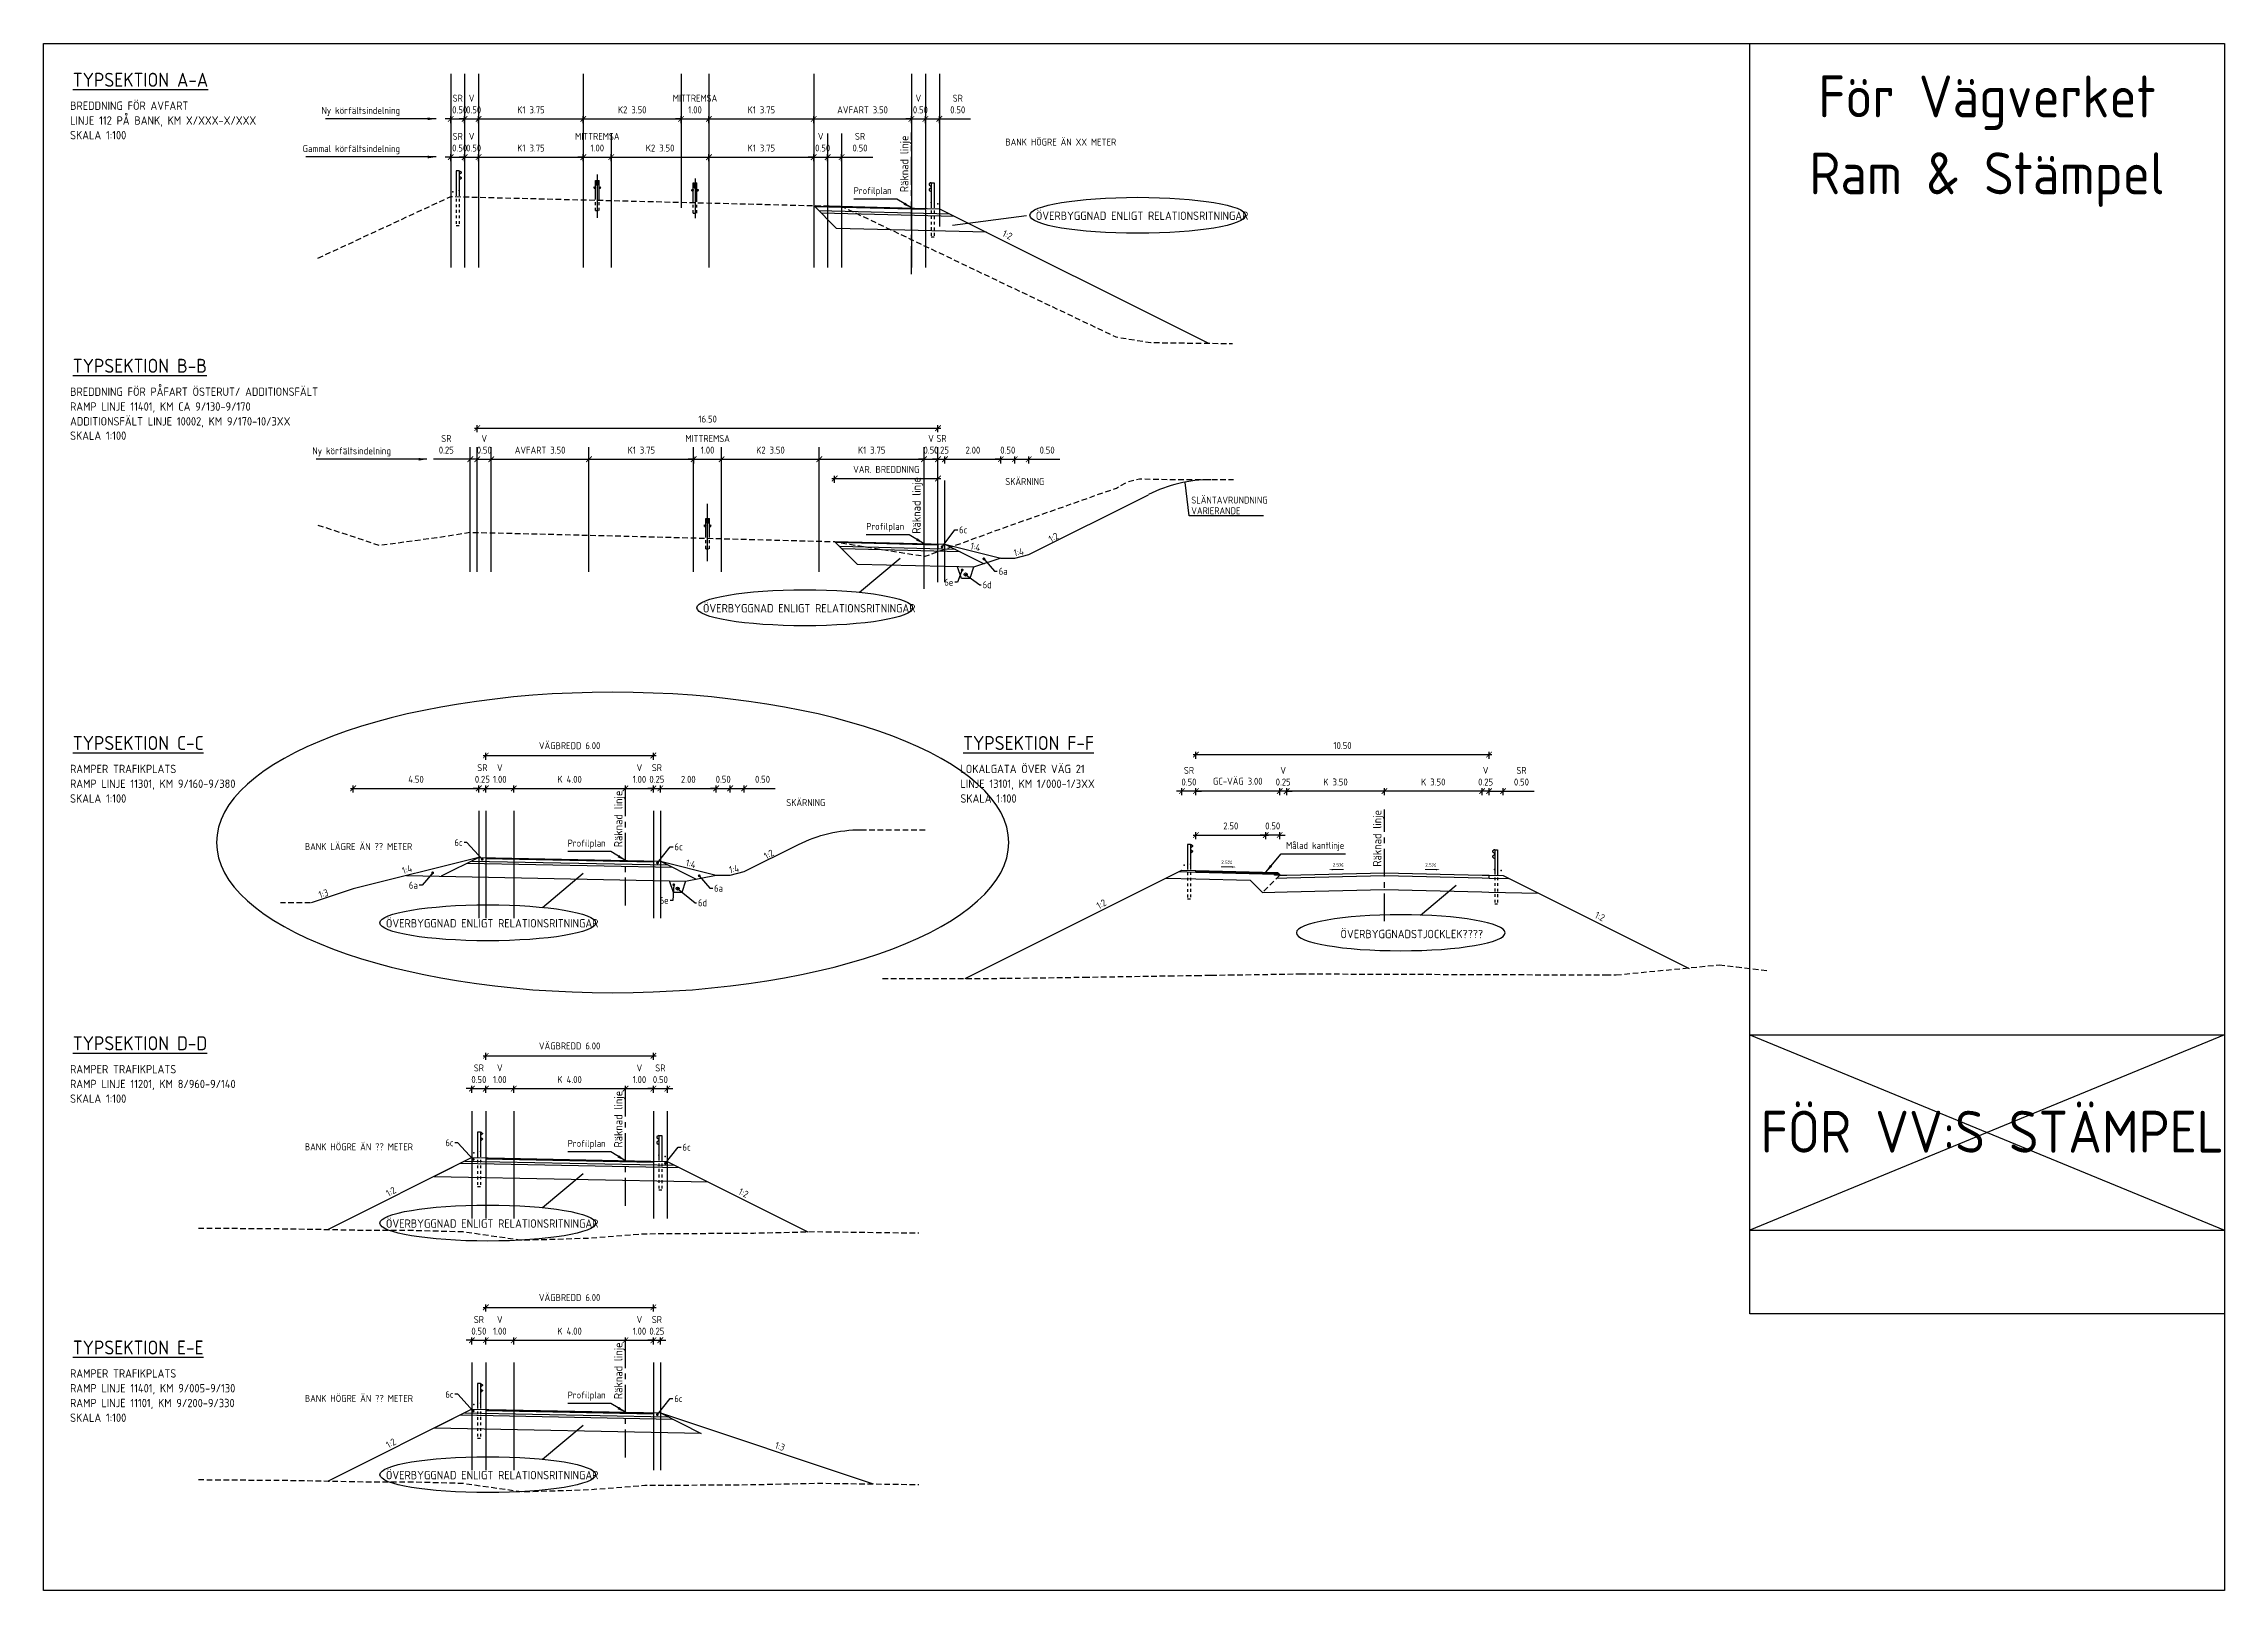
# Model space of a CAD drawing. Header units: metres. Extents: x 166439 to 168621, y 6226863 to 6228959.
# Drawn here: x 166465.8 to 166543.9, y 6226862.9 to 6226918.3 of the extents above; entities that cross this region are included whole.
import ezdxf
from ezdxf.enums import TextEntityAlignment as Align

# ---------------------------------------------------------------- set-up
doc = ezdxf.new("R2010")
doc.units = ezdxf.units.M
doc.header["$LTSCALE"] = 0.1
doc.header["$MEASUREMENT"] = 0
for name, pattern in [('CENTER', [16, 10, -2, 2, -2]), ('DASHED_1', [2, 1, -1]), ('DASHED_2', [3, 2, -1]), ('HIDDEN', [0.375, 0.25, -0.125])]:
    doc.linetypes.add(name, pattern=pattern)
doc.layers.get('0').update_dxf_attribs({"linetype": 'CONTINUOUS'})
doc.layers.get('DEFPOINTS').update_dxf_attribs({"color": 5, "linetype": 'CONTINUOUS'})
for name, color, linetype in [('04_KANTSTEN BTG', 1, 'CONTINUOUS'), ('04_mått', 4, 'CONTINUOUS'), ('04_mått_bef', 8, 'CONTINUOUS'), ('04_topp', 7, 'CONTINUOUS'), ('04_txt', 1, 'CONTINUOUS'), ('04_öb', 4, 'CONTINUOUS'), ('04_överyta', 3, 'CONTINUOUS'), ('900_CENT', 4, 'CENTER'), ('Bef_Räcke', 8, 'CONTINUOUS'), ('M-37-Vag-Overyta', 3, 'CONTINUOUS'), ('M-372A', 8, 'DASHED_2'), ('M-373', 4, 'CONTINUOUS'), ('Räcke', 4, 'CONTINUOUS')]:
    doc.layers.add(name, color=color, linetype=linetype)
doc.styles.add('ISO', font='iso.shx')
doc.dimstyles.new('BH90$0', dxfattribs={"dimscale": 0.05, "dimtxt": 2.5, "dimasz": 2, "dimexe": 1, "dimexo": 5, "dimgap": 2, "dimtad": 1, "dimzin": 0, "dimdsep": 46, "dimtxsty": 'ISO', "dimblk1": 'ARCHTICK', "dimblk2": 'ARCHTICK', "dimsah": 1, "dimcen": 1.5, "dimdle": 1, "dimadec": 0, "dimazin": 0, "dimtfac": 1, "dimtix": 1, "dimtmove": 0, "dimatfit": 3, "dimfxl": 1.5, "dimfxlon": 1, "dimtolj": 1, "dimtzin": 0, "dimarcsym": 0})
doc.dimstyles.new('BH90$7', dxfattribs={"dimscale": 0.05, "dimtxt": 2.5, "dimasz": 3, "dimexe": 2, "dimexo": 20, "dimgap": 1, "dimtad": 1, "dimzin": 0, "dimdsep": 46, "dimtxsty": 'ISO', "dimblk1": 'OPEN90', "dimblk2": 'OPEN90', "dimsah": 1, "dimcen": 4, "dimdle": 2, "dimadec": 0, "dimazin": 0, "dimtfac": 1, "dimtix": 1, "dimtmove": 0, "dimatfit": 3, "dimfxl": 2, "dimtolj": 1, "dimtzin": 0, "dimarcsym": 0})
doc.dimstyles.new('NovaPlan$7', dxfattribs={"dimscale": 0.05, "dimtxt": 2.5, "dimasz": 1, "dimexe": 2, "dimexo": 5, "dimgap": -1, "dimtad": 0, "dimtoh": 1, "dimzin": 0, "dimdsep": 46, "dimtxsty": 'ISO', "dimcen": 1.5, "dimazin": 0, "dimtfac": 1, "dimtix": 1, "dimtmove": 0, "dimatfit": 3, "dimldrblk": 'DOT', "dimfxl": 1, "dimtolj": 1, "dimtzin": 0, "dimarcsym": 0})

msp = doc.modelspace()

# ---------------------------------------------------------------- texts
at = {"layer": '04_mått', "linetype": 'Continuous', "style": 'ISO'}
msp.add_text('1:2', height=0.25, rotation=333.812245, dxfattribs=at).set_placement((166500.2655, 6226911.2855), align=Align.BOTTOM_CENTER)
for s, rotation, p in [('1:2', 30.029877, (166502.0048, 6226900.631)), ('1:4', 346.535721, (166499.2087, 6226900.292)), ('1:4', 10.831132, (166500.7577, 6226900.1055)), ('1:4', 17.541992, (166478.8526, 6226888.7374)), ('1:4', 346.535721, (166489.0156, 6226888.9399)), ('1:4', 10.831132, (166490.5646, 6226888.7534)), ('1:2', 30.029877, (166491.8117, 6226889.2788)), ('1:3', 17.541992, (166475.8604, 6226887.8725)), ('1:2', 30.029877, (166503.7198, 6226887.4977)), ('1:2', 333.866569, (166521.572, 6226887.0539)), ('1:2', 30.029877, (166478.2761, 6226877.1984)), ('1:2', 333.866569, (166490.9018, 6226877.1509)), ('1:2', 30.029877, (166478.2761, 6226868.1872)), ('1:3', 341.193109, (166492.2075, 6226868.0746))]:
    msp.add_text(s, height=0.25, rotation=rotation, dxfattribs=at).set_placement(p, align=Align.MIDDLE)
at = {"layer": '04_mått', "char_height": 0.25, "style": 'ISO'}
for s, insert, attachment_point in [('\\A1;Ny körfältsindelning ', (166478.6048, 6226915.7227), 9), ('\\A1;Gammal körfältsindelning', (166478.6048, 6226914.3549), 9), ('Profilplan', (166496.2077, 6226912.8502), 9), ('\\A1;Ny körfältsindelning', (166478.2792, 6226903.5293), 9), ('Profilplan', (166496.6592, 6226900.8246), 9), ('6c', (166498.6214, 6226900.8995), 4), ('6e', (166498.4166, 6226899.0227), 6), ('6d', (166499.4643, 6226898.9347), 4), ('6a', (166500.0406, 6226899.4178), 4), ('6c', (166480.843, 6226889.701), 6), ('Profilplan', (166485.9661, 6226889.4787), 9), ('6c', (166488.4283, 6226889.5474), 4), ('Målad kantlinje', (166510.3336, 6226889.3971), 7), ('6a', (166479.2381, 6226888.1719), 6), ('6a', (166489.8475, 6226888.0657), 4), ('6e', (166488.2227, 6226887.6305), 6), ('6d', (166489.2704, 6226887.5426), 4), ('6c', (166480.5193, 6226878.9493), 6), ('Profilplan', (166485.9661, 6226878.7248), 9), ('6c', (166488.714, 6226878.7885), 4), ('6c', (166480.5193, 6226869.9381), 6), ('Profilplan', (166485.9661, 6226869.7136), 9), ('6c', (166488.4224, 6226869.7864), 4)]:
    msp.add_mtext(s, dxfattribs=dict(at, insert=insert, attachment_point=attachment_point))
at = {"layer": '04_txt', "color": 7, "style": 'ISO'}
for s, p in [('%%UTYPSEKTION A-A', (166466.8822, 6226916.7706)), ('%%UTYPSEKTION B-B', (166466.8822, 6226906.5266)), ('%%UTYPSEKTION C-C', (166466.8822, 6226893.016)), ('%%UTYPSEKTION F-F', (166498.7675, 6226893.016)), ('%%UTYPSEKTION D-D', (166466.8822, 6226882.2621)), ('%%UTYPSEKTION E-E', (166466.8822, 6226871.3644))]:
    msp.add_text(s, height=0.5, dxfattribs=at).set_placement(p)
at = {"layer": '04_txt', "color": 3, "style": 'ISO'}
for s, p in [('BREDDNING FÖR AVFART', (166466.7844, 6226915.9423)), ('LINJE 112 PÅ BANK, KM X/XXX-X/XXX', (166466.7844, 6226915.4122)), ('SKALA 1:100', (166466.7844, 6226914.8871)), ('BREDDNING FÖR PÅFART ÖSTERUT/ ADDITIONSFÄLT', (166466.7844, 6226905.6984)), ('RAMP LINJE 11401, KM CA 9/130-9/170', (166466.7844, 6226905.1682)), ('ADDITIONSFÄLT LINJE 10002, KM 9/170-10/3XX', (166466.7844, 6226904.6365)), ('SKALA 1:100', (166466.7844, 6226904.124)), ('RAMPER TRAFIKPLATS', (166466.7844, 6226892.1878)), ('RAMP LINJE 11301, KM 9/160-9/380', (166466.7844, 6226891.6576)), ('LOKALGATA ÖVER VÄG 21', (166498.6696, 6226892.1878)), ('LINJE 13101, KM 1/000-1/3XX', (166498.6696, 6226891.6576)), ('SKALA 1:100', (166466.7844, 6226891.1282)), ('SKALA 1:100', (166498.6696, 6226891.1282)), ('RAMPER TRAFIKPLATS', (166466.7844, 6226881.4338)), ('RAMP LINJE 11201, KM 8/960-9/140', (166466.7844, 6226880.9037)), ('SKALA 1:100', (166466.7844, 6226880.3787)), ('RAMPER TRAFIKPLATS', (166466.7844, 6226870.5361)), ('RAMP LINJE 11401, KM 9/005-9/130', (166466.7844, 6226870.006)), ('RAMP LINJE 11101, KM 9/200-9/330', (166466.7844, 6226869.4766)), ('SKALA 1:100', (166466.7844, 6226868.9506))]:
    msp.add_text(s, height=0.3, dxfattribs=at).set_placement(p)
at = {"layer": '04_txt', "style": 'ISO'}
for p in [(166496.8092, 6226912.9955), (166497.2452, 6226900.7617), (166486.5675, 6226889.5316), (166513.7456, 6226888.8372), (166486.5675, 6226878.7776), (166486.5675, 6226869.7665)]:
    msp.add_text('Räknad linje', height=0.3, rotation=90, dxfattribs=at).set_placement(p)
for s, height, p in [('BANK HÖGRE ÄN XX METER', 0.25, (166500.278, 6226914.6653)), ('ÖVERBYGGNAD ENLIGT RELATIONSRITNINGAR', 0.3, (166501.371, 6226912.0002)), ('SKÄRNING', 0.25, (166500.278, 6226902.5067)), ('SLÄNTAVRUNDNING', 0.25, (166506.9389, 6226901.8427)), ('VARIERANDE', 0.25, (166506.9389, 6226901.4603)), ('ÖVERBYGGNAD ENLIGT RELATIONSRITNINGAR', 0.3, (166489.449, 6226897.9425)), ('SKÄRNING', 0.25, (166492.4339, 6226891.0082)), ('BANK LÄGRE ÄN ?? METER', 0.25, (166475.1915, 6226889.4318)), ('ÖVERBYGGNAD ENLIGT RELATIONSRITNINGAR', 0.3, (166478.0952, 6226886.6593)), ('ÖVERBYGGNADSTJOCKLEK????', 0.3, (166512.2818, 6226886.2747)), ('BANK HÖGRE ÄN ?? METER', 0.25, (166475.1915, 6226878.6779)), ('ÖVERBYGGNAD ENLIGT RELATIONSRITNINGAR', 0.3, (166478.0952, 6226875.9054)), ('BANK HÖGRE ÄN ?? METER', 0.25, (166475.1915, 6226869.6667)), ('ÖVERBYGGNAD ENLIGT RELATIONSRITNINGAR', 0.3, (166478.0952, 6226866.8942))]:
    msp.add_text(s, height=height, dxfattribs=at).set_placement(p)
at = {"layer": 'DEFPOINTS', "style": 'ISO'}
for s, p in [('För Vägverket', (166535.4364, 6226915.6751)), ('Ram & Stämpel', (166535.4364, 6226912.9204))]:
    msp.add_text(s, height=1.5, dxfattribs=at).set_placement(p, align=Align.CENTER)
at = {"layer": 'DEFPOINTS', "color": 2, "style": 'ISO'}
msp.add_text('FÖR VV:S STÄMPEL', height=1.5, dxfattribs=at).set_placement((166535.6234, 6226878.5946), align=Align.CENTER)

# ---------------------------------------------------------------- blocks, each defined once
blk = doc.blocks.new('_ARCHTICK')
at = {"color": 0, "linetype": 'ByBlock', "const_width": 0.15}
blk.add_lwpolyline([(-0.5, -0.5), (0.5, 0.5)], dxfattribs=at)
blk = doc.blocks.new('*D52')
at = {"layer": '04_mått_bef', "color": 0, "lineweight": -2}
for p, q in [((166480.415, 6226914.251), (166480.215, 6226914.251)), ((166480.415, 6226914.101), (166480.415, 6226914.351)), ((166480.415, 6226914.251), (166480.915, 6226914.251)), ((166480.915, 6226914.101), (166480.915, 6226914.351)), ((166480.915, 6226914.251), (166481.115, 6226914.251))]:
    blk.add_line(p, q, dxfattribs=at)
at = {"layer": 'DEFPOINTS', "color": 0}
for p in [(166480.915, 6226914.251), (166480.415, 6226912.839), (166480.915, 6226912.827)]:
    blk.add_point(p, dxfattribs=at)
at = {"layer": '04_mått_bef', "color": 0, "lineweight": -2, "xscale": 0.2, "yscale": 0.2, "zscale": 0.2}
blk.add_blockref('_ARCHTICK', (166480.415, 6226914.251), dxfattribs=at)
at = {"layer": '04_mått_bef', "color": 0, "lineweight": -2, "xscale": 0.2, "yscale": 0.2, "zscale": 0.2, "rotation": 180}
blk.add_blockref('_ARCHTICK', (166480.915, 6226914.251), dxfattribs=at)
at = {"layer": '04_mått_bef', "color": 0, "insert": (166480.665, 6226914.785), "char_height": 0.25, "attachment_point": 5, "style": 'ISO'}
blk.add_mtext('\\A1;SR\\P 0.50', dxfattribs=at)
blk = doc.blocks.new('*D53')
at = {"layer": '04_mått_bef', "color": 0, "lineweight": -2}
for p, q in [((166480.915, 6226914.251), (166480.715, 6226914.251)), ((166480.915, 6226914.101), (166480.915, 6226914.351)), ((166480.915, 6226914.251), (166481.415, 6226914.251)), ((166481.415, 6226914.101), (166481.415, 6226914.351)), ((166481.415, 6226914.251), (166481.615, 6226914.251))]:
    blk.add_line(p, q, dxfattribs=at)
at = {"layer": 'DEFPOINTS', "color": 0}
for p in [(166481.415, 6226914.251), (166480.915, 6226912.827), (166481.415, 6226912.814)]:
    blk.add_point(p, dxfattribs=at)
at = {"layer": '04_mått_bef', "color": 0, "lineweight": -2, "xscale": 0.2, "yscale": 0.2, "zscale": 0.2}
blk.add_blockref('_ARCHTICK', (166480.915, 6226914.251), dxfattribs=at)
at = {"layer": '04_mått_bef', "color": 0, "lineweight": -2, "xscale": 0.2, "yscale": 0.2, "zscale": 0.2, "rotation": 180}
blk.add_blockref('_ARCHTICK', (166481.415, 6226914.251), dxfattribs=at)
at = {"layer": '04_mått_bef', "color": 0, "insert": (166481.165, 6226914.785), "char_height": 0.25, "attachment_point": 5, "style": 'ISO'}
blk.add_mtext('\\A1;V\\P 0.50', dxfattribs=at)
blk = doc.blocks.new('*D54')
at = {"layer": '04_mått_bef', "color": 0, "lineweight": -2}
for p, q in [((166481.315, 6226914.251), (166485.265, 6226914.251)), ((166481.415, 6226914.101), (166481.415, 6226914.351)), ((166485.165, 6226914.101), (166485.165, 6226914.351))]:
    blk.add_line(p, q, dxfattribs=at)
at = {"layer": 'DEFPOINTS', "color": 0}
for p in [(166485.165, 6226914.251), (166481.415, 6226912.814), (166485.165, 6226912.72)]:
    blk.add_point(p, dxfattribs=at)
at = {"layer": '04_mått_bef', "color": 0, "lineweight": -2, "xscale": 0.2, "yscale": 0.2, "zscale": 0.2, "rotation": 180}
blk.add_blockref('_ARCHTICK', (166481.415, 6226914.251), dxfattribs=at)
at = {"layer": '04_mått_bef', "color": 0, "lineweight": -2, "xscale": 0.2, "yscale": 0.2, "zscale": 0.2}
blk.add_blockref('_ARCHTICK', (166485.165, 6226914.251), dxfattribs=at)
at = {"layer": '04_mått_bef', "color": 0, "insert": (166483.29, 6226914.576), "char_height": 0.25, "attachment_point": 5, "style": 'ISO'}
blk.add_mtext('\\A1;K1 3.75', dxfattribs=at)
blk = doc.blocks.new('*D55')
at = {"layer": '04_mått_bef', "color": 0, "lineweight": -2}
for p, q in [((166485.165, 6226914.251), (166484.965, 6226914.251)), ((166485.165, 6226914.101), (166485.165, 6226914.351)), ((166485.165, 6226914.251), (166486.165, 6226914.251)), ((166486.165, 6226914.101), (166486.165, 6226914.351)), ((166486.165, 6226914.251), (166486.365, 6226914.251))]:
    blk.add_line(p, q, dxfattribs=at)
at = {"layer": 'DEFPOINTS', "color": 0}
for p in [(166486.165, 6226914.251), (166485.165, 6226912.72), (166486.165, 6226912.695)]:
    blk.add_point(p, dxfattribs=at)
at = {"layer": '04_mått_bef', "color": 0, "lineweight": -2, "xscale": 0.2, "yscale": 0.2, "zscale": 0.2}
blk.add_blockref('_ARCHTICK', (166485.165, 6226914.251), dxfattribs=at)
at = {"layer": '04_mått_bef', "color": 0, "lineweight": -2, "xscale": 0.2, "yscale": 0.2, "zscale": 0.2, "rotation": 180}
blk.add_blockref('_ARCHTICK', (166486.165, 6226914.251), dxfattribs=at)
at = {"layer": '04_mått_bef', "color": 0, "insert": (166485.665, 6226914.785), "char_height": 0.25, "attachment_point": 5, "style": 'ISO'}
blk.add_mtext('\\A1;MITTREMSA\\P1.00', dxfattribs=at)
blk = doc.blocks.new('*D56')
at = {"layer": '04_mått_bef', "color": 0, "lineweight": -2}
for p, q in [((166486.065, 6226914.251), (166489.765, 6226914.251)), ((166486.165, 6226914.101), (166486.165, 6226914.351)), ((166489.665, 6226914.101), (166489.665, 6226914.351))]:
    blk.add_line(p, q, dxfattribs=at)
at = {"layer": 'DEFPOINTS', "color": 0}
for p in [(166489.665, 6226914.251), (166486.165, 6226912.695), (166489.665, 6226912.608)]:
    blk.add_point(p, dxfattribs=at)
at = {"layer": '04_mått_bef', "color": 0, "lineweight": -2, "xscale": 0.2, "yscale": 0.2, "zscale": 0.2, "rotation": 180}
blk.add_blockref('_ARCHTICK', (166486.165, 6226914.251), dxfattribs=at)
at = {"layer": '04_mått_bef', "color": 0, "lineweight": -2, "xscale": 0.2, "yscale": 0.2, "zscale": 0.2}
blk.add_blockref('_ARCHTICK', (166489.665, 6226914.251), dxfattribs=at)
at = {"layer": '04_mått_bef', "color": 0, "insert": (166487.915, 6226914.576), "char_height": 0.25, "attachment_point": 5, "style": 'ISO'}
blk.add_mtext('\\A1;K2 3.50', dxfattribs=at)
blk = doc.blocks.new('*D57')
at = {"layer": '04_mått_bef', "color": 0, "lineweight": -2}
for p, q in [((166489.565, 6226914.251), (166493.515, 6226914.251)), ((166489.665, 6226914.101), (166489.665, 6226914.351)), ((166493.415, 6226914.101), (166493.415, 6226914.351))]:
    blk.add_line(p, q, dxfattribs=at)
at = {"layer": 'DEFPOINTS', "color": 0}
for p in [(166493.415, 6226914.251), (166489.665, 6226912.608), (166493.415, 6226912.514)]:
    blk.add_point(p, dxfattribs=at)
at = {"layer": '04_mått_bef', "color": 0, "lineweight": -2, "xscale": 0.2, "yscale": 0.2, "zscale": 0.2, "rotation": 180}
blk.add_blockref('_ARCHTICK', (166489.665, 6226914.251), dxfattribs=at)
at = {"layer": '04_mått_bef', "color": 0, "lineweight": -2, "xscale": 0.2, "yscale": 0.2, "zscale": 0.2}
blk.add_blockref('_ARCHTICK', (166493.415, 6226914.251), dxfattribs=at)
at = {"layer": '04_mått_bef', "color": 0, "insert": (166491.54, 6226914.576), "char_height": 0.25, "attachment_point": 5, "style": 'ISO'}
blk.add_mtext('\\A1;K1 3.75', dxfattribs=at)
blk = doc.blocks.new('*D58')
at = {"layer": '04_mått_bef', "color": 0, "lineweight": -2}
for p, q in [((166493.415, 6226914.251), (166493.215, 6226914.251)), ((166493.415, 6226914.101), (166493.415, 6226914.351)), ((166493.415, 6226914.251), (166493.915, 6226914.251)), ((166493.915, 6226914.101), (166493.915, 6226914.351)), ((166493.915, 6226914.251), (166494.115, 6226914.251))]:
    blk.add_line(p, q, dxfattribs=at)
at = {"layer": 'DEFPOINTS', "color": 0}
for p in [(166493.915, 6226914.251), (166493.415, 6226912.514), (166493.915, 6226912.502)]:
    blk.add_point(p, dxfattribs=at)
at = {"layer": '04_mått_bef', "color": 0, "lineweight": -2, "xscale": 0.2, "yscale": 0.2, "zscale": 0.2}
blk.add_blockref('_ARCHTICK', (166493.415, 6226914.251), dxfattribs=at)
at = {"layer": '04_mått_bef', "color": 0, "lineweight": -2, "xscale": 0.2, "yscale": 0.2, "zscale": 0.2, "rotation": 180}
blk.add_blockref('_ARCHTICK', (166493.915, 6226914.251), dxfattribs=at)
at = {"layer": '04_mått_bef', "color": 0, "insert": (166493.665, 6226914.785), "char_height": 0.25, "attachment_point": 5, "style": 'ISO'}
blk.add_mtext('\\A1;V\\P 0.50', dxfattribs=at)
blk = doc.blocks.new('*D59')
at = {"layer": '04_mått_bef', "color": 0, "lineweight": -2}
for p, q in [((166493.815, 6226914.251), (166494.415, 6226914.251)), ((166493.915, 6226914.101), (166493.915, 6226914.351)), ((166494.415, 6226914.101), (166494.415, 6226914.351)), ((166494.415, 6226914.251), (166495.533, 6226914.251))]:
    blk.add_line(p, q, dxfattribs=at)
at = {"layer": 'DEFPOINTS', "color": 0}
for p in [(166494.415, 6226914.251), (166493.915, 6226912.502), (166494.415, 6226912.489)]:
    blk.add_point(p, dxfattribs=at)
at = {"layer": '04_mått_bef', "color": 0, "lineweight": -2, "xscale": 0.2, "yscale": 0.2, "zscale": 0.2, "rotation": 180}
blk.add_blockref('_ARCHTICK', (166493.915, 6226914.251), dxfattribs=at)
at = {"layer": '04_mått_bef', "color": 0, "lineweight": -2, "xscale": 0.2, "yscale": 0.2, "zscale": 0.2}
blk.add_blockref('_ARCHTICK', (166494.415, 6226914.251), dxfattribs=at)
at = {"layer": '04_mått_bef', "color": 0, "insert": (166495.074, 6226914.785), "char_height": 0.25, "attachment_point": 5, "style": 'ISO'}
blk.add_mtext('\\A1;SR\\P0.50', dxfattribs=at)
blk = doc.blocks.new('*D60')
at = {"layer": '04_mått', "color": 0, "lineweight": -2}
for p, q in [((166480.415, 6226915.619), (166480.215, 6226915.619)), ((166480.415, 6226915.469), (166480.415, 6226915.719)), ((166480.415, 6226915.619), (166480.915, 6226915.619)), ((166480.915, 6226915.469), (166480.915, 6226915.719)), ((166480.915, 6226915.619), (166481.115, 6226915.619))]:
    blk.add_line(p, q, dxfattribs=at)
at = {"layer": 'DEFPOINTS', "color": 0}
for p in [(166480.915, 6226915.619), (166480.415, 6226914.207), (166480.915, 6226914.194)]:
    blk.add_point(p, dxfattribs=at)
at = {"layer": '04_mått', "color": 0, "lineweight": -2, "xscale": 0.2, "yscale": 0.2, "zscale": 0.2}
blk.add_blockref('_ARCHTICK', (166480.415, 6226915.619), dxfattribs=at)
at = {"layer": '04_mått', "color": 0, "lineweight": -2, "xscale": 0.2, "yscale": 0.2, "zscale": 0.2, "rotation": 180}
blk.add_blockref('_ARCHTICK', (166480.915, 6226915.619), dxfattribs=at)
at = {"layer": '04_mått', "color": 0, "insert": (166480.665, 6226916.152), "char_height": 0.25, "attachment_point": 5, "style": 'ISO'}
blk.add_mtext('\\A1;SR\\P 0.50', dxfattribs=at)
blk = doc.blocks.new('*D61')
at = {"layer": '04_mått', "color": 0, "lineweight": -2}
for p, q in [((166480.915, 6226915.619), (166480.715, 6226915.619)), ((166480.915, 6226915.469), (166480.915, 6226915.719)), ((166480.915, 6226915.619), (166481.415, 6226915.619)), ((166481.415, 6226915.469), (166481.415, 6226915.719)), ((166481.415, 6226915.619), (166481.615, 6226915.619))]:
    blk.add_line(p, q, dxfattribs=at)
at = {"layer": 'DEFPOINTS', "color": 0}
for p in [(166481.415, 6226915.619), (166480.915, 6226914.194), (166481.415, 6226914.182)]:
    blk.add_point(p, dxfattribs=at)
at = {"layer": '04_mått', "color": 0, "lineweight": -2, "xscale": 0.2, "yscale": 0.2, "zscale": 0.2}
blk.add_blockref('_ARCHTICK', (166480.915, 6226915.619), dxfattribs=at)
at = {"layer": '04_mått', "color": 0, "lineweight": -2, "xscale": 0.2, "yscale": 0.2, "zscale": 0.2, "rotation": 180}
blk.add_blockref('_ARCHTICK', (166481.415, 6226915.619), dxfattribs=at)
at = {"layer": '04_mått', "color": 0, "insert": (166481.165, 6226916.152), "char_height": 0.25, "attachment_point": 5, "style": 'ISO'}
blk.add_mtext('\\A1;V\\P 0.50', dxfattribs=at)
blk = doc.blocks.new('*D62')
at = {"layer": '04_mått', "color": 0, "lineweight": -2}
for p, q in [((166481.315, 6226915.619), (166485.265, 6226915.619)), ((166481.415, 6226915.469), (166481.415, 6226915.719)), ((166485.165, 6226915.469), (166485.165, 6226915.719))]:
    blk.add_line(p, q, dxfattribs=at)
at = {"layer": 'DEFPOINTS', "color": 0}
for p in [(166485.165, 6226915.619), (166481.415, 6226914.182), (166485.165, 6226914.088)]:
    blk.add_point(p, dxfattribs=at)
at = {"layer": '04_mått', "color": 0, "lineweight": -2, "xscale": 0.2, "yscale": 0.2, "zscale": 0.2, "rotation": 180}
blk.add_blockref('_ARCHTICK', (166481.415, 6226915.619), dxfattribs=at)
at = {"layer": '04_mått', "color": 0, "lineweight": -2, "xscale": 0.2, "yscale": 0.2, "zscale": 0.2}
blk.add_blockref('_ARCHTICK', (166485.165, 6226915.619), dxfattribs=at)
at = {"layer": '04_mått', "color": 0, "insert": (166483.29, 6226915.944), "char_height": 0.25, "attachment_point": 5, "style": 'ISO'}
blk.add_mtext('\\A1;K1 3.75', dxfattribs=at)
blk = doc.blocks.new('*D63')
at = {"layer": '04_mått', "color": 0, "lineweight": -2}
for p, q in [((166488.665, 6226915.619), (166488.465, 6226915.619)), ((166488.665, 6226915.469), (166488.665, 6226915.719)), ((166488.665, 6226915.619), (166489.665, 6226915.619)), ((166489.665, 6226915.469), (166489.665, 6226915.719)), ((166489.665, 6226915.619), (166489.865, 6226915.619))]:
    blk.add_line(p, q, dxfattribs=at)
at = {"layer": 'DEFPOINTS', "color": 0}
for p in [(166489.665, 6226915.619), (166488.665, 6226914.088), (166489.665, 6226914.063)]:
    blk.add_point(p, dxfattribs=at)
at = {"layer": '04_mått', "color": 0, "lineweight": -2, "xscale": 0.2, "yscale": 0.2, "zscale": 0.2}
blk.add_blockref('_ARCHTICK', (166488.665, 6226915.619), dxfattribs=at)
at = {"layer": '04_mått', "color": 0, "lineweight": -2, "xscale": 0.2, "yscale": 0.2, "zscale": 0.2, "rotation": 180}
blk.add_blockref('_ARCHTICK', (166489.665, 6226915.619), dxfattribs=at)
at = {"layer": '04_mått', "color": 0, "insert": (166489.165, 6226916.152), "char_height": 0.25, "attachment_point": 5, "style": 'ISO'}
blk.add_mtext('\\A1;MITTREMSA\\P1.00', dxfattribs=at)
blk = doc.blocks.new('*D64')
at = {"layer": '04_mått', "color": 0, "lineweight": -2}
for p, q in [((166485.065, 6226915.619), (166488.765, 6226915.619)), ((166485.165, 6226915.469), (166485.165, 6226915.719)), ((166488.665, 6226915.469), (166488.665, 6226915.719))]:
    blk.add_line(p, q, dxfattribs=at)
at = {"layer": 'DEFPOINTS', "color": 0}
for p in [(166488.665, 6226915.619), (166485.165, 6226914.063), (166488.665, 6226913.976)]:
    blk.add_point(p, dxfattribs=at)
at = {"layer": '04_mått', "color": 0, "lineweight": -2, "xscale": 0.2, "yscale": 0.2, "zscale": 0.2, "rotation": 180}
blk.add_blockref('_ARCHTICK', (166485.165, 6226915.619), dxfattribs=at)
at = {"layer": '04_mått', "color": 0, "lineweight": -2, "xscale": 0.2, "yscale": 0.2, "zscale": 0.2}
blk.add_blockref('_ARCHTICK', (166488.665, 6226915.619), dxfattribs=at)
at = {"layer": '04_mått', "color": 0, "insert": (166486.915, 6226915.944), "char_height": 0.25, "attachment_point": 5, "style": 'ISO'}
blk.add_mtext('\\A1;K2 3.50', dxfattribs=at)
blk = doc.blocks.new('*D65')
at = {"layer": '04_mått', "color": 0, "lineweight": -2}
for p, q in [((166489.565, 6226915.619), (166493.515, 6226915.619)), ((166489.665, 6226915.469), (166489.665, 6226915.719)), ((166493.415, 6226915.469), (166493.415, 6226915.719))]:
    blk.add_line(p, q, dxfattribs=at)
at = {"layer": 'DEFPOINTS', "color": 0}
for p in [(166493.415, 6226915.619), (166489.665, 6226913.976), (166493.415, 6226913.882)]:
    blk.add_point(p, dxfattribs=at)
at = {"layer": '04_mått', "color": 0, "lineweight": -2, "xscale": 0.2, "yscale": 0.2, "zscale": 0.2, "rotation": 180}
blk.add_blockref('_ARCHTICK', (166489.665, 6226915.619), dxfattribs=at)
at = {"layer": '04_mått', "color": 0, "lineweight": -2, "xscale": 0.2, "yscale": 0.2, "zscale": 0.2}
blk.add_blockref('_ARCHTICK', (166493.415, 6226915.619), dxfattribs=at)
at = {"layer": '04_mått', "color": 0, "insert": (166491.54, 6226915.944), "char_height": 0.25, "attachment_point": 5, "style": 'ISO'}
blk.add_mtext('\\A1;K1 3.75', dxfattribs=at)
blk = doc.blocks.new('*D66')
at = {"layer": '04_mått', "color": 0, "lineweight": -2}
for p, q in [((166496.915, 6226915.619), (166496.715, 6226915.619)), ((166496.915, 6226915.469), (166496.915, 6226915.719)), ((166496.915, 6226915.619), (166497.415, 6226915.619)), ((166497.415, 6226915.469), (166497.415, 6226915.719)), ((166497.415, 6226915.619), (166497.615, 6226915.619))]:
    blk.add_line(p, q, dxfattribs=at)
at = {"layer": 'DEFPOINTS', "color": 0}
for p in [(166497.415, 6226915.619), (166496.915, 6226913.882), (166497.415, 6226913.869)]:
    blk.add_point(p, dxfattribs=at)
at = {"layer": '04_mått', "color": 0, "lineweight": -2, "xscale": 0.2, "yscale": 0.2, "zscale": 0.2}
blk.add_blockref('_ARCHTICK', (166496.915, 6226915.619), dxfattribs=at)
at = {"layer": '04_mått', "color": 0, "lineweight": -2, "xscale": 0.2, "yscale": 0.2, "zscale": 0.2, "rotation": 180}
blk.add_blockref('_ARCHTICK', (166497.415, 6226915.619), dxfattribs=at)
at = {"layer": '04_mått', "color": 0, "insert": (166497.165, 6226916.152), "char_height": 0.25, "attachment_point": 5, "style": 'ISO'}
blk.add_mtext('\\A1;V\\P 0.50', dxfattribs=at)
blk = doc.blocks.new('*D67')
at = {"layer": '04_mått', "color": 0, "lineweight": -2}
for p, q in [((166497.315, 6226915.619), (166497.915, 6226915.619)), ((166497.415, 6226915.469), (166497.415, 6226915.719)), ((166497.915, 6226915.469), (166497.915, 6226915.719)), ((166497.915, 6226915.619), (166499.033, 6226915.619))]:
    blk.add_line(p, q, dxfattribs=at)
at = {"layer": 'DEFPOINTS', "color": 0}
for p in [(166497.915, 6226915.619), (166497.415, 6226913.869), (166497.915, 6226913.857)]:
    blk.add_point(p, dxfattribs=at)
at = {"layer": '04_mått', "color": 0, "lineweight": -2, "xscale": 0.2, "yscale": 0.2, "zscale": 0.2, "rotation": 180}
blk.add_blockref('_ARCHTICK', (166497.415, 6226915.619), dxfattribs=at)
at = {"layer": '04_mått', "color": 0, "lineweight": -2, "xscale": 0.2, "yscale": 0.2, "zscale": 0.2}
blk.add_blockref('_ARCHTICK', (166497.915, 6226915.619), dxfattribs=at)
at = {"layer": '04_mått', "color": 0, "insert": (166498.574, 6226916.152), "char_height": 0.25, "attachment_point": 5, "style": 'ISO'}
blk.add_mtext('\\A1;SR\\P0.50', dxfattribs=at)
blk = doc.blocks.new('*D68')
at = {"layer": '04_mått', "color": 0, "lineweight": -2}
for p, q in [((166493.315, 6226915.619), (166497.015, 6226915.619)), ((166493.415, 6226915.469), (166493.415, 6226915.719)), ((166496.915, 6226915.469), (166496.915, 6226915.719))]:
    blk.add_line(p, q, dxfattribs=at)
at = {"layer": 'DEFPOINTS', "color": 0}
for p in [(166496.915, 6226915.619), (166493.415, 6226912.514), (166496.915, 6226912.427)]:
    blk.add_point(p, dxfattribs=at)
at = {"layer": '04_mått', "color": 0, "lineweight": -2, "xscale": 0.2, "yscale": 0.2, "zscale": 0.2, "rotation": 180}
blk.add_blockref('_ARCHTICK', (166493.415, 6226915.619), dxfattribs=at)
at = {"layer": '04_mått', "color": 0, "lineweight": -2, "xscale": 0.2, "yscale": 0.2, "zscale": 0.2}
blk.add_blockref('_ARCHTICK', (166496.915, 6226915.619), dxfattribs=at)
at = {"layer": '04_mått', "color": 0, "insert": (166495.165, 6226915.944), "char_height": 0.25, "attachment_point": 5, "style": 'ISO'}
blk.add_mtext('\\A1;AVFART 3.50', dxfattribs=at)
blk = doc.blocks.new('STALLINE')
at = {"color": 0}
for p, q in [((-0.115, 0.799), (-0.115, 0.849)), ((-0.115, 0.799), (-0.065, 0.799)), ((-0.065, 1.079), (-0.025, 1.079)), ((-0.065, 0.4), (-0.065, 1.079)), ((-0.025, 0.909), (-0.025, 1.079)), ((-0.025, 0.909), (0.025, 0.909)), ((0.025, 1.079), (0.065, 1.079)), ((0.025, 0.909), (0.025, 1.079)), ((0.065, 0.4), (0.065, 1.079)), ((0.065, 0.799), (0.115, 0.799)), ((0.115, 0.799), (0.115, 0.849))]:
    blk.add_line(p, q, dxfattribs=at)
at = {"color": 0, "linetype": 'HIDDEN'}
for p, q in [((-0.065, 0), (-0.065, 0.4)), ((-0.065, 0), (0.065, 0)), ((0.065, 0), (0.065, 0.4))]:
    blk.add_line(p, q, dxfattribs=at)
at = {"color": 0}
for centre in [(-0.09, 0.824), (0, 0.985), (0, 0.934), (0.09, 0.824)]:
    blk.add_circle(centre, 0.025, dxfattribs=at)
blk = doc.blocks.new('W_räcke')
for p, q in [((-0.047, 0.922), (-0.047, 0.129)), ((-0.047, 0.922), (0.053, 0.922)), ((0.053, 0.922), (0.053, 0.126)), ((0.053, -1.028), (-0.047, -1.028))]:
    blk.add_line(p, q)
at = {"linetype": 'DASHED_1'}
for p, q in [((-0.047, 0.129), (-0.047, -1.028)), ((0.053, 0.126), (0.053, -1.028))]:
    blk.add_line(p, q, dxfattribs=at)
blk.add_lwpolyline([(-0.047, 0.922), (-0.071, 0.919, 0.121491), (-0.075, 0.917), (-0.117, 0.886, 0.509031), (-0.117, 0.847), (-0.057, 0.804, -0.241759), (-0.047, 0.784), (-0.047, 0.769), (-0.047, 0.754, -0.241759), (-0.057, 0.735), (-0.117, 0.692, 0.509031), (-0.117, 0.653), (-0.075, 0.622, 0.121491), (-0.071, 0.62), (-0.047, 0.616)], format="xyb")
for p in [(-0.052, 0.219), (0.183, 0.175)]:
    blk.add_point(p)
blk = doc.blocks.new('_Open90')
at = {"color": 0, "linetype": 'ByBlock', "lineweight": -2}
for p, q in [((0, 0), (-1, 0)), ((-0.5, 0.5), (0, 0)), ((0, 0), (-0.5, -0.5))]:
    blk.add_line(p, q, dxfattribs=at)
blk = doc.blocks.new('*D260')
at = {"layer": '04_mått', "color": 0, "lineweight": -2}
for p, q in [((166497.867, 6226903.431), (166497.667, 6226903.431)), ((166497.867, 6226903.281), (166497.867, 6226903.531)), ((166497.867, 6226903.431), (166498.117, 6226903.431)), ((166498.117, 6226903.281), (166498.117, 6226903.531)), ((166498.117, 6226903.431), (166498.317, 6226903.431))]:
    blk.add_line(p, q, dxfattribs=at)
at = {"layer": 'DEFPOINTS', "color": 0}
for p in [(166498.117, 6226903.431), (166497.867, 6226901.568), (166498.117, 6226901.562)]:
    blk.add_point(p, dxfattribs=at)
at = {"layer": '04_mått', "color": 0, "lineweight": -2, "xscale": 0.2, "yscale": 0.2, "zscale": 0.2}
blk.add_blockref('_ARCHTICK', (166497.867, 6226903.431), dxfattribs=at)
at = {"layer": '04_mått', "color": 0, "lineweight": -2, "xscale": 0.2, "yscale": 0.2, "zscale": 0.2, "rotation": 180}
blk.add_blockref('_ARCHTICK', (166498.117, 6226903.431), dxfattribs=at)
at = {"layer": '04_mått', "color": 0, "insert": (166497.992, 6226903.965), "char_height": 0.25, "attachment_point": 5, "style": 'ISO'}
blk.add_mtext('\\A1;SR\\P0.25', dxfattribs=at)
blk = doc.blocks.new('_Dot')
at = {"color": 0, "linetype": 'ByBlock', "lineweight": -2}
blk.add_line((-0.5, 0), (-1, 0), dxfattribs=at)
at = {"color": 0, "linetype": 'ByBlock', "const_width": 0.5}
blk.add_lwpolyline([(-0.25, 0, 1), (0.25, 0, 1)], format="xyb", close=True, dxfattribs=at)
blk = doc.blocks.new('*D276')
at = {"layer": '04_mått', "color": 0, "lineweight": -2}
for p, q in [((166481.117, 6226903.431), (166479.799, 6226903.431)), ((166481.117, 6226903.281), (166481.117, 6226903.531)), ((166481.367, 6226903.431), (166481.117, 6226903.431)), ((166481.367, 6226903.281), (166481.367, 6226903.531)), ((166481.367, 6226903.431), (166481.567, 6226903.431))]:
    blk.add_line(p, q, dxfattribs=at)
at = {"layer": 'DEFPOINTS', "color": 0}
for p in [(166481.367, 6226903.431), (166481.117, 6226901.988), (166481.367, 6226901.982)]:
    blk.add_point(p, dxfattribs=at)
at = {"layer": '04_mått', "color": 0, "lineweight": -2, "xscale": 0.2, "yscale": 0.2, "zscale": 0.2}
blk.add_blockref('_ARCHTICK', (166481.117, 6226903.431), dxfattribs=at)
at = {"layer": '04_mått', "color": 0, "lineweight": -2, "xscale": 0.2, "yscale": 0.2, "zscale": 0.2, "rotation": 180}
blk.add_blockref('_ARCHTICK', (166481.367, 6226903.431), dxfattribs=at)
at = {"layer": '04_mått', "color": 0, "insert": (166480.258, 6226903.965), "char_height": 0.25, "attachment_point": 5, "style": 'ISO'}
blk.add_mtext('\\A1;SR\\P0.25', dxfattribs=at)
blk = doc.blocks.new('*D277')
at = {"layer": '04_mått', "color": 0, "lineweight": -2}
for p, q in [((166481.367, 6226903.431), (166481.167, 6226903.431)), ((166481.367, 6226903.281), (166481.367, 6226903.531)), ((166481.367, 6226903.431), (166481.867, 6226903.431)), ((166481.867, 6226903.281), (166481.867, 6226903.531)), ((166481.867, 6226903.431), (166482.067, 6226903.431))]:
    blk.add_line(p, q, dxfattribs=at)
at = {"layer": 'DEFPOINTS', "color": 0}
for p in [(166481.867, 6226903.431), (166481.367, 6226901.982), (166481.867, 6226901.982)]:
    blk.add_point(p, dxfattribs=at)
at = {"layer": '04_mått', "color": 0, "lineweight": -2, "xscale": 0.2, "yscale": 0.2, "zscale": 0.2}
blk.add_blockref('_ARCHTICK', (166481.367, 6226903.431), dxfattribs=at)
at = {"layer": '04_mått', "color": 0, "lineweight": -2, "xscale": 0.2, "yscale": 0.2, "zscale": 0.2, "rotation": 180}
blk.add_blockref('_ARCHTICK', (166481.867, 6226903.431), dxfattribs=at)
at = {"layer": '04_mått', "color": 0, "insert": (166481.617, 6226903.965), "char_height": 0.25, "attachment_point": 5, "style": 'ISO'}
blk.add_mtext('\\A1;V\\P0.50', dxfattribs=at)
blk = doc.blocks.new('*D278')
at = {"layer": '04_mått', "color": 0, "lineweight": -2}
for p, q in [((166481.767, 6226903.431), (166485.467, 6226903.431)), ((166481.867, 6226903.281), (166481.867, 6226903.531)), ((166485.367, 6226903.281), (166485.367, 6226903.531))]:
    blk.add_line(p, q, dxfattribs=at)
at = {"layer": 'DEFPOINTS', "color": 0}
for p in [(166485.367, 6226903.431), (166481.867, 6226901.97), (166485.367, 6226901.885)]:
    blk.add_point(p, dxfattribs=at)
at = {"layer": '04_mått', "color": 0, "lineweight": -2, "xscale": 0.2, "yscale": 0.2, "zscale": 0.2, "rotation": 180}
blk.add_blockref('_ARCHTICK', (166481.867, 6226903.431), dxfattribs=at)
at = {"layer": '04_mått', "color": 0, "lineweight": -2, "xscale": 0.2, "yscale": 0.2, "zscale": 0.2}
blk.add_blockref('_ARCHTICK', (166485.367, 6226903.431), dxfattribs=at)
at = {"layer": '04_mått', "color": 0, "insert": (166483.617, 6226903.756), "char_height": 0.25, "attachment_point": 5, "style": 'ISO'}
blk.add_mtext('\\A1;AVFART 3.50', dxfattribs=at)
blk = doc.blocks.new('*D279')
at = {"layer": '04_mått', "color": 0, "lineweight": -2}
for p, q in [((166485.267, 6226903.431), (166489.217, 6226903.431)), ((166485.367, 6226903.281), (166485.367, 6226903.531)), ((166489.117, 6226903.281), (166489.117, 6226903.531))]:
    blk.add_line(p, q, dxfattribs=at)
at = {"layer": 'DEFPOINTS', "color": 0}
for p in [(166489.117, 6226903.431), (166485.367, 6226901.885), (166489.117, 6226901.788)]:
    blk.add_point(p, dxfattribs=at)
at = {"layer": '04_mått', "color": 0, "lineweight": -2, "xscale": 0.2, "yscale": 0.2, "zscale": 0.2, "rotation": 180}
blk.add_blockref('_ARCHTICK', (166485.367, 6226903.431), dxfattribs=at)
at = {"layer": '04_mått', "color": 0, "lineweight": -2, "xscale": 0.2, "yscale": 0.2, "zscale": 0.2}
blk.add_blockref('_ARCHTICK', (166489.117, 6226903.431), dxfattribs=at)
at = {"layer": '04_mått', "color": 0, "insert": (166487.242, 6226903.756), "char_height": 0.25, "attachment_point": 5, "style": 'ISO'}
blk.add_mtext('\\A1;K1 3.75', dxfattribs=at)
blk = doc.blocks.new('*D280')
at = {"layer": '04_mått', "color": 0, "lineweight": -2}
for p, q in [((166489.117, 6226903.431), (166488.917, 6226903.431)), ((166489.117, 6226903.281), (166489.117, 6226903.531)), ((166489.117, 6226903.431), (166490.117, 6226903.431)), ((166490.117, 6226903.281), (166490.117, 6226903.531)), ((166490.117, 6226903.431), (166490.317, 6226903.431))]:
    blk.add_line(p, q, dxfattribs=at)
at = {"layer": 'DEFPOINTS', "color": 0}
for p in [(166490.117, 6226903.431), (166489.117, 6226901.788), (166490.117, 6226901.762)]:
    blk.add_point(p, dxfattribs=at)
at = {"layer": '04_mått', "color": 0, "lineweight": -2, "xscale": 0.2, "yscale": 0.2, "zscale": 0.2}
blk.add_blockref('_ARCHTICK', (166489.117, 6226903.431), dxfattribs=at)
at = {"layer": '04_mått', "color": 0, "lineweight": -2, "xscale": 0.2, "yscale": 0.2, "zscale": 0.2, "rotation": 180}
blk.add_blockref('_ARCHTICK', (166490.117, 6226903.431), dxfattribs=at)
at = {"layer": '04_mått', "color": 0, "insert": (166489.617, 6226903.965), "char_height": 0.25, "attachment_point": 5, "style": 'ISO'}
blk.add_mtext('\\A1;MITTREMSA\\P1.00', dxfattribs=at)
blk = doc.blocks.new('*D281')
at = {"layer": '04_mått', "color": 0, "lineweight": -2}
for p, q in [((166490.017, 6226903.431), (166493.717, 6226903.431)), ((166490.117, 6226903.281), (166490.117, 6226903.531)), ((166493.617, 6226903.281), (166493.617, 6226903.531))]:
    blk.add_line(p, q, dxfattribs=at)
at = {"layer": 'DEFPOINTS', "color": 0}
for p in [(166493.617, 6226903.431), (166490.117, 6226901.762), (166493.617, 6226901.668)]:
    blk.add_point(p, dxfattribs=at)
at = {"layer": '04_mått', "color": 0, "lineweight": -2, "xscale": 0.2, "yscale": 0.2, "zscale": 0.2, "rotation": 180}
blk.add_blockref('_ARCHTICK', (166490.117, 6226903.431), dxfattribs=at)
at = {"layer": '04_mått', "color": 0, "lineweight": -2, "xscale": 0.2, "yscale": 0.2, "zscale": 0.2}
blk.add_blockref('_ARCHTICK', (166493.617, 6226903.431), dxfattribs=at)
at = {"layer": '04_mått', "color": 0, "insert": (166491.867, 6226903.756), "char_height": 0.25, "attachment_point": 5, "style": 'ISO'}
blk.add_mtext('\\A1;K2 3.50', dxfattribs=at)
blk = doc.blocks.new('*D282')
at = {"layer": '04_mått', "color": 0, "lineweight": -2}
for p, q in [((166493.517, 6226903.431), (166497.467, 6226903.431)), ((166493.617, 6226903.281), (166493.617, 6226903.531)), ((166497.367, 6226903.281), (166497.367, 6226903.531))]:
    blk.add_line(p, q, dxfattribs=at)
at = {"layer": 'DEFPOINTS', "color": 0}
for p in [(166497.367, 6226903.431), (166493.617, 6226901.668), (166497.367, 6226901.581)]:
    blk.add_point(p, dxfattribs=at)
at = {"layer": '04_mått', "color": 0, "lineweight": -2, "xscale": 0.2, "yscale": 0.2, "zscale": 0.2, "rotation": 180}
blk.add_blockref('_ARCHTICK', (166493.617, 6226903.431), dxfattribs=at)
at = {"layer": '04_mått', "color": 0, "lineweight": -2, "xscale": 0.2, "yscale": 0.2, "zscale": 0.2}
blk.add_blockref('_ARCHTICK', (166497.367, 6226903.431), dxfattribs=at)
at = {"layer": '04_mått', "color": 0, "insert": (166495.492, 6226903.756), "char_height": 0.25, "attachment_point": 5, "style": 'ISO'}
blk.add_mtext('\\A1;K1 3.75', dxfattribs=at)
blk = doc.blocks.new('*D283')
at = {"layer": '04_mått', "color": 0, "lineweight": -2}
for p, q in [((166497.367, 6226903.431), (166497.167, 6226903.431)), ((166497.367, 6226903.281), (166497.367, 6226903.531)), ((166497.367, 6226903.431), (166497.867, 6226903.431)), ((166497.867, 6226903.281), (166497.867, 6226903.531)), ((166497.867, 6226903.431), (166498.067, 6226903.431))]:
    blk.add_line(p, q, dxfattribs=at)
at = {"layer": 'DEFPOINTS', "color": 0}
for p in [(166497.867, 6226903.431), (166497.367, 6226901.581), (166497.867, 6226901.568)]:
    blk.add_point(p, dxfattribs=at)
at = {"layer": '04_mått', "color": 0, "lineweight": -2, "xscale": 0.2, "yscale": 0.2, "zscale": 0.2}
blk.add_blockref('_ARCHTICK', (166497.367, 6226903.431), dxfattribs=at)
at = {"layer": '04_mått', "color": 0, "lineweight": -2, "xscale": 0.2, "yscale": 0.2, "zscale": 0.2, "rotation": 180}
blk.add_blockref('_ARCHTICK', (166497.867, 6226903.431), dxfattribs=at)
at = {"layer": '04_mått', "color": 0, "insert": (166497.617, 6226903.965), "char_height": 0.25, "attachment_point": 5, "style": 'ISO'}
blk.add_mtext('\\A1;V\\P0.50', dxfattribs=at)
blk = doc.blocks.new('*D284')
at = {"layer": '04_mått', "color": 0, "lineweight": -2}
for p, q in [((166481.267, 6226904.544), (166497.967, 6226904.544)), ((166481.367, 6226904.394), (166481.367, 6226904.644)), ((166497.867, 6226904.394), (166497.867, 6226904.644))]:
    blk.add_line(p, q, dxfattribs=at)
at = {"layer": 'DEFPOINTS', "color": 0}
for p in [(166497.867, 6226904.544), (166481.367, 6226900.906), (166497.867, 6226900.492)]:
    blk.add_point(p, dxfattribs=at)
at = {"layer": '04_mått', "color": 0, "lineweight": -2, "xscale": 0.2, "yscale": 0.2, "zscale": 0.2, "rotation": 180}
blk.add_blockref('_ARCHTICK', (166481.367, 6226904.544), dxfattribs=at)
at = {"layer": '04_mått', "color": 0, "lineweight": -2, "xscale": 0.2, "yscale": 0.2, "zscale": 0.2}
blk.add_blockref('_ARCHTICK', (166497.867, 6226904.544), dxfattribs=at)
at = {"layer": '04_mått', "color": 0, "insert": (166489.617, 6226904.869), "char_height": 0.25, "attachment_point": 5, "style": 'ISO'}
blk.add_mtext('\\A1;16.50', dxfattribs=at)
blk = doc.blocks.new('*D285')
at = {"layer": '04_mått', "color": 0, "lineweight": -2}
for p, q in [((166481.424, 6226891.641), (166481.224, 6226891.641)), ((166481.424, 6226891.491), (166481.424, 6226891.741)), ((166481.424, 6226891.641), (166481.674, 6226891.641)), ((166481.674, 6226891.491), (166481.674, 6226891.741)), ((166481.674, 6226891.641), (166481.874, 6226891.641))]:
    blk.add_line(p, q, dxfattribs=at)
at = {"layer": 'DEFPOINTS', "color": 0}
for p in [(166481.674, 6226891.641), (166481.424, 6226889.165), (166481.674, 6226889.16)]:
    blk.add_point(p, dxfattribs=at)
at = {"layer": '04_mått', "color": 0, "lineweight": -2, "xscale": 0.2, "yscale": 0.2, "zscale": 0.2}
blk.add_blockref('_ARCHTICK', (166481.424, 6226891.641), dxfattribs=at)
at = {"layer": '04_mått', "color": 0, "lineweight": -2, "xscale": 0.2, "yscale": 0.2, "zscale": 0.2, "rotation": 180}
blk.add_blockref('_ARCHTICK', (166481.674, 6226891.641), dxfattribs=at)
at = {"layer": '04_mått', "color": 0, "insert": (166481.549, 6226892.174), "char_height": 0.25, "attachment_point": 5, "style": 'ISO'}
blk.add_mtext('\\A1;SR\\P0.25', dxfattribs=at)
blk = doc.blocks.new('*D286')
at = {"layer": '04_mått', "color": 0, "lineweight": -2}
for p, q in [((166481.574, 6226891.641), (166482.774, 6226891.641)), ((166481.674, 6226891.491), (166481.674, 6226891.741)), ((166482.674, 6226891.491), (166482.674, 6226891.741))]:
    blk.add_line(p, q, dxfattribs=at)
at = {"layer": 'DEFPOINTS', "color": 0}
for p in [(166482.674, 6226891.641), (166481.674, 6226889.16), (166482.674, 6226889.14)]:
    blk.add_point(p, dxfattribs=at)
at = {"layer": '04_mått', "color": 0, "lineweight": -2, "xscale": 0.2, "yscale": 0.2, "zscale": 0.2, "rotation": 180}
blk.add_blockref('_ARCHTICK', (166481.674, 6226891.641), dxfattribs=at)
at = {"layer": '04_mått', "color": 0, "lineweight": -2, "xscale": 0.2, "yscale": 0.2, "zscale": 0.2}
blk.add_blockref('_ARCHTICK', (166482.674, 6226891.641), dxfattribs=at)
at = {"layer": '04_mått', "color": 0, "insert": (166482.174, 6226892.174), "char_height": 0.25, "attachment_point": 5, "style": 'ISO'}
blk.add_mtext('\\A1;V\\P1.00', dxfattribs=at)
blk = doc.blocks.new('*D287')
at = {"layer": '04_mått', "color": 0, "lineweight": -2}
for p, q in [((166482.574, 6226891.641), (166486.774, 6226891.641)), ((166482.674, 6226891.491), (166482.674, 6226891.741)), ((166486.674, 6226891.491), (166486.674, 6226891.741))]:
    blk.add_line(p, q, dxfattribs=at)
at = {"layer": 'DEFPOINTS', "color": 0}
for p in [(166486.674, 6226891.641), (166482.674, 6226889.14), (166486.674, 6226889.06)]:
    blk.add_point(p, dxfattribs=at)
at = {"layer": '04_mått', "color": 0, "lineweight": -2, "xscale": 0.2, "yscale": 0.2, "zscale": 0.2, "rotation": 180}
blk.add_blockref('_ARCHTICK', (166482.674, 6226891.641), dxfattribs=at)
at = {"layer": '04_mått', "color": 0, "lineweight": -2, "xscale": 0.2, "yscale": 0.2, "zscale": 0.2}
blk.add_blockref('_ARCHTICK', (166486.674, 6226891.641), dxfattribs=at)
at = {"layer": '04_mått', "color": 0, "insert": (166484.674, 6226891.966), "char_height": 0.25, "attachment_point": 5, "style": 'ISO'}
blk.add_mtext('\\A1;K 4.00', dxfattribs=at)
blk = doc.blocks.new('*D288')
at = {"layer": '04_mått', "color": 0, "lineweight": -2}
for p, q in [((166486.574, 6226891.641), (166487.774, 6226891.641)), ((166486.674, 6226891.491), (166486.674, 6226891.741)), ((166487.674, 6226891.491), (166487.674, 6226891.741))]:
    blk.add_line(p, q, dxfattribs=at)
at = {"layer": 'DEFPOINTS', "color": 0}
for p in [(166487.674, 6226891.641), (166486.674, 6226889.06), (166487.674, 6226889.04)]:
    blk.add_point(p, dxfattribs=at)
at = {"layer": '04_mått', "color": 0, "lineweight": -2, "xscale": 0.2, "yscale": 0.2, "zscale": 0.2, "rotation": 180}
blk.add_blockref('_ARCHTICK', (166486.674, 6226891.641), dxfattribs=at)
at = {"layer": '04_mått', "color": 0, "lineweight": -2, "xscale": 0.2, "yscale": 0.2, "zscale": 0.2}
blk.add_blockref('_ARCHTICK', (166487.674, 6226891.641), dxfattribs=at)
at = {"layer": '04_mått', "color": 0, "insert": (166487.174, 6226892.174), "char_height": 0.25, "attachment_point": 5, "style": 'ISO'}
blk.add_mtext('\\A1;V\\P1.00', dxfattribs=at)
blk = doc.blocks.new('*D289')
at = {"layer": '04_mått', "color": 0, "lineweight": -2}
for p, q in [((166487.674, 6226891.641), (166487.474, 6226891.641)), ((166487.674, 6226891.491), (166487.674, 6226891.741)), ((166487.674, 6226891.641), (166487.924, 6226891.641)), ((166487.924, 6226891.491), (166487.924, 6226891.741)), ((166487.924, 6226891.641), (166488.124, 6226891.641))]:
    blk.add_line(p, q, dxfattribs=at)
at = {"layer": 'DEFPOINTS', "color": 0}
for p in [(166487.924, 6226891.641), (166487.674, 6226889.04), (166487.924, 6226889.035)]:
    blk.add_point(p, dxfattribs=at)
at = {"layer": '04_mått', "color": 0, "lineweight": -2, "xscale": 0.2, "yscale": 0.2, "zscale": 0.2}
blk.add_blockref('_ARCHTICK', (166487.674, 6226891.641), dxfattribs=at)
at = {"layer": '04_mått', "color": 0, "lineweight": -2, "xscale": 0.2, "yscale": 0.2, "zscale": 0.2, "rotation": 180}
blk.add_blockref('_ARCHTICK', (166487.924, 6226891.641), dxfattribs=at)
at = {"layer": '04_mått', "color": 0, "insert": (166487.799, 6226892.174), "char_height": 0.25, "attachment_point": 5, "style": 'ISO'}
blk.add_mtext('\\A1;SR\\P0.25', dxfattribs=at)
blk = doc.blocks.new('*D290')
at = {"layer": '04_mått', "color": 0, "lineweight": -2}
for p, q in [((166476.824, 6226891.641), (166481.524, 6226891.641)), ((166476.924, 6226891.491), (166476.924, 6226891.741)), ((166481.424, 6226891.491), (166481.424, 6226891.741))]:
    blk.add_line(p, q, dxfattribs=at)
at = {"layer": 'DEFPOINTS', "color": 0}
for p in [(166481.424, 6226891.641), (166481.424, 6226889.165), (166476.924, 6226888.04)]:
    blk.add_point(p, dxfattribs=at)
at = {"layer": '04_mått', "color": 0, "lineweight": -2, "xscale": 0.2, "yscale": 0.2, "zscale": 0.2, "rotation": 180}
blk.add_blockref('_ARCHTICK', (166476.924, 6226891.641), dxfattribs=at)
at = {"layer": '04_mått', "color": 0, "lineweight": -2, "xscale": 0.2, "yscale": 0.2, "zscale": 0.2}
blk.add_blockref('_ARCHTICK', (166481.424, 6226891.641), dxfattribs=at)
at = {"layer": '04_mått', "color": 0, "insert": (166479.174, 6226891.966), "char_height": 0.25, "attachment_point": 5, "style": 'ISO'}
blk.add_mtext('\\A1;4.50', dxfattribs=at)
blk = doc.blocks.new('*D291')
at = {"layer": '04_mått', "color": 0, "lineweight": -2}
for p, q in [((166487.824, 6226891.641), (166490.024, 6226891.641)), ((166487.924, 6226891.491), (166487.924, 6226891.741)), ((166489.924, 6226891.491), (166489.924, 6226891.741))]:
    blk.add_line(p, q, dxfattribs=at)
at = {"layer": 'DEFPOINTS', "color": 0}
for p in [(166489.924, 6226891.641), (166487.924, 6226889.035), (166489.924, 6226888.535)]:
    blk.add_point(p, dxfattribs=at)
at = {"layer": '04_mått', "color": 0, "lineweight": -2, "xscale": 0.2, "yscale": 0.2, "zscale": 0.2, "rotation": 180}
blk.add_blockref('_ARCHTICK', (166487.924, 6226891.641), dxfattribs=at)
at = {"layer": '04_mått', "color": 0, "lineweight": -2, "xscale": 0.2, "yscale": 0.2, "zscale": 0.2}
blk.add_blockref('_ARCHTICK', (166489.924, 6226891.641), dxfattribs=at)
at = {"layer": '04_mått', "color": 0, "insert": (166488.924, 6226891.966), "char_height": 0.25, "attachment_point": 5, "style": 'ISO'}
blk.add_mtext('\\A1;2.00', dxfattribs=at)
blk = doc.blocks.new('*D292')
at = {"layer": '04_mått', "color": 0, "lineweight": -2}
for p, q in [((166489.924, 6226891.641), (166489.724, 6226891.641)), ((166489.924, 6226891.491), (166489.924, 6226891.741)), ((166489.924, 6226891.641), (166490.424, 6226891.641)), ((166490.424, 6226891.491), (166490.424, 6226891.741)), ((166490.424, 6226891.641), (166490.624, 6226891.641))]:
    blk.add_line(p, q, dxfattribs=at)
at = {"layer": 'DEFPOINTS', "color": 0}
for p in [(166490.424, 6226891.641), (166489.924, 6226888.535), (166490.424, 6226888.535)]:
    blk.add_point(p, dxfattribs=at)
at = {"layer": '04_mått', "color": 0, "lineweight": -2, "xscale": 0.2, "yscale": 0.2, "zscale": 0.2}
blk.add_blockref('_ARCHTICK', (166489.924, 6226891.641), dxfattribs=at)
at = {"layer": '04_mått', "color": 0, "lineweight": -2, "xscale": 0.2, "yscale": 0.2, "zscale": 0.2, "rotation": 180}
blk.add_blockref('_ARCHTICK', (166490.424, 6226891.641), dxfattribs=at)
at = {"layer": '04_mått', "color": 0, "insert": (166490.174, 6226891.966), "char_height": 0.25, "attachment_point": 5, "style": 'ISO'}
blk.add_mtext('\\A1;0.50', dxfattribs=at)
blk = doc.blocks.new('*D293')
at = {"layer": '04_mått', "color": 0, "lineweight": -2}
for p, q in [((166490.324, 6226891.641), (166490.924, 6226891.641)), ((166490.424, 6226891.491), (166490.424, 6226891.741)), ((166490.924, 6226891.491), (166490.924, 6226891.741)), ((166490.924, 6226891.641), (166492.041, 6226891.641))]:
    blk.add_line(p, q, dxfattribs=at)
at = {"layer": 'DEFPOINTS', "color": 0}
for p in [(166490.924, 6226891.641), (166490.424, 6226888.535), (166490.924, 6226888.66)]:
    blk.add_point(p, dxfattribs=at)
at = {"layer": '04_mått', "color": 0, "lineweight": -2, "xscale": 0.2, "yscale": 0.2, "zscale": 0.2, "rotation": 180}
blk.add_blockref('_ARCHTICK', (166490.424, 6226891.641), dxfattribs=at)
at = {"layer": '04_mått', "color": 0, "lineweight": -2, "xscale": 0.2, "yscale": 0.2, "zscale": 0.2}
blk.add_blockref('_ARCHTICK', (166490.924, 6226891.641), dxfattribs=at)
at = {"layer": '04_mått', "color": 0, "insert": (166491.583, 6226891.966), "char_height": 0.25, "attachment_point": 5, "style": 'ISO'}
blk.add_mtext('\\A1;0.50', dxfattribs=at)
blk = doc.blocks.new('*D294')
at = {"layer": '04_mått', "color": 0, "lineweight": -2}
for p, q in [((166481.574, 6226892.818), (166487.774, 6226892.818)), ((166481.674, 6226892.668), (166481.674, 6226892.918)), ((166487.674, 6226892.668), (166487.674, 6226892.918))]:
    blk.add_line(p, q, dxfattribs=at)
at = {"layer": 'DEFPOINTS', "color": 0}
for p in [(166487.674, 6226892.818), (166481.674, 6226889.16), (166487.674, 6226889.04)]:
    blk.add_point(p, dxfattribs=at)
at = {"layer": '04_mått', "color": 0, "lineweight": -2, "xscale": 0.2, "yscale": 0.2, "zscale": 0.2, "rotation": 180}
blk.add_blockref('_ARCHTICK', (166481.674, 6226892.818), dxfattribs=at)
at = {"layer": '04_mått', "color": 0, "lineweight": -2, "xscale": 0.2, "yscale": 0.2, "zscale": 0.2}
blk.add_blockref('_ARCHTICK', (166487.674, 6226892.818), dxfattribs=at)
at = {"layer": '04_mått', "color": 0, "insert": (166484.674, 6226893.17), "char_height": 0.25, "attachment_point": 5, "style": 'ISO'}
blk.add_mtext('\\A1;VÄGBREDD 6.00', dxfattribs=at)
blk = doc.blocks.new('*D296')
at = {"layer": '04_mått', "color": 0, "lineweight": -2}
for p, q in [((166481.174, 6226880.737), (166481.174, 6226880.987)), ((166481.674, 6226880.737), (166481.674, 6226880.987)), ((166481.174, 6226880.887), (166480.974, 6226880.887)), ((166481.174, 6226880.887), (166481.674, 6226880.887)), ((166481.674, 6226880.887), (166481.874, 6226880.887))]:
    blk.add_line(p, q, dxfattribs=at)
at = {"layer": 'DEFPOINTS', "color": 0}
for p in [(166481.674, 6226880.887), (166481.174, 6226878.416), (166481.674, 6226878.406)]:
    blk.add_point(p, dxfattribs=at)
at = {"layer": '04_mått', "color": 0, "lineweight": -2, "xscale": 0.2, "yscale": 0.2, "zscale": 0.2}
blk.add_blockref('_ARCHTICK', (166481.174, 6226880.887), dxfattribs=at)
at = {"layer": '04_mått', "color": 0, "lineweight": -2, "xscale": 0.2, "yscale": 0.2, "zscale": 0.2, "rotation": 180}
blk.add_blockref('_ARCHTICK', (166481.674, 6226880.887), dxfattribs=at)
at = {"layer": '04_mått', "color": 0, "insert": (166481.424, 6226881.42), "char_height": 0.25, "attachment_point": 5, "style": 'ISO'}
blk.add_mtext('\\A1;SR\\P0.50', dxfattribs=at)
blk = doc.blocks.new('*D297')
at = {"layer": '04_mått', "color": 0, "lineweight": -2}
for p, q in [((166481.674, 6226880.737), (166481.674, 6226880.987)), ((166482.674, 6226880.737), (166482.674, 6226880.987)), ((166481.574, 6226880.887), (166482.774, 6226880.887))]:
    blk.add_line(p, q, dxfattribs=at)
at = {"layer": 'DEFPOINTS', "color": 0}
for p in [(166482.674, 6226880.887), (166481.674, 6226878.406), (166482.674, 6226878.386)]:
    blk.add_point(p, dxfattribs=at)
at = {"layer": '04_mått', "color": 0, "lineweight": -2, "xscale": 0.2, "yscale": 0.2, "zscale": 0.2, "rotation": 180}
blk.add_blockref('_ARCHTICK', (166481.674, 6226880.887), dxfattribs=at)
at = {"layer": '04_mått', "color": 0, "lineweight": -2, "xscale": 0.2, "yscale": 0.2, "zscale": 0.2}
blk.add_blockref('_ARCHTICK', (166482.674, 6226880.887), dxfattribs=at)
at = {"layer": '04_mått', "color": 0, "insert": (166482.174, 6226881.42), "char_height": 0.25, "attachment_point": 5, "style": 'ISO'}
blk.add_mtext('\\A1;V\\P1.00', dxfattribs=at)
blk = doc.blocks.new('*D298')
at = {"layer": '04_mått', "color": 0, "lineweight": -2}
for p, q in [((166482.674, 6226880.737), (166482.674, 6226880.987)), ((166486.674, 6226880.737), (166486.674, 6226880.987)), ((166482.574, 6226880.887), (166486.774, 6226880.887))]:
    blk.add_line(p, q, dxfattribs=at)
at = {"layer": 'DEFPOINTS', "color": 0}
for p in [(166486.674, 6226880.887), (166482.674, 6226878.386), (166486.674, 6226878.306)]:
    blk.add_point(p, dxfattribs=at)
at = {"layer": '04_mått', "color": 0, "lineweight": -2, "xscale": 0.2, "yscale": 0.2, "zscale": 0.2, "rotation": 180}
blk.add_blockref('_ARCHTICK', (166482.674, 6226880.887), dxfattribs=at)
at = {"layer": '04_mått', "color": 0, "lineweight": -2, "xscale": 0.2, "yscale": 0.2, "zscale": 0.2}
blk.add_blockref('_ARCHTICK', (166486.674, 6226880.887), dxfattribs=at)
at = {"layer": '04_mått', "color": 0, "insert": (166484.674, 6226881.212), "char_height": 0.25, "attachment_point": 5, "style": 'ISO'}
blk.add_mtext('\\A1;K 4.00', dxfattribs=at)
blk = doc.blocks.new('*D299')
at = {"layer": '04_mått', "color": 0, "lineweight": -2}
for p, q in [((166486.674, 6226880.737), (166486.674, 6226880.987)), ((166487.674, 6226880.737), (166487.674, 6226880.987)), ((166486.574, 6226880.887), (166487.774, 6226880.887))]:
    blk.add_line(p, q, dxfattribs=at)
at = {"layer": 'DEFPOINTS', "color": 0}
for p in [(166487.674, 6226880.887), (166486.674, 6226878.306), (166487.674, 6226878.286)]:
    blk.add_point(p, dxfattribs=at)
at = {"layer": '04_mått', "color": 0, "lineweight": -2, "xscale": 0.2, "yscale": 0.2, "zscale": 0.2, "rotation": 180}
blk.add_blockref('_ARCHTICK', (166486.674, 6226880.887), dxfattribs=at)
at = {"layer": '04_mått', "color": 0, "lineweight": -2, "xscale": 0.2, "yscale": 0.2, "zscale": 0.2}
blk.add_blockref('_ARCHTICK', (166487.674, 6226880.887), dxfattribs=at)
at = {"layer": '04_mått', "color": 0, "insert": (166487.174, 6226881.42), "char_height": 0.25, "attachment_point": 5, "style": 'ISO'}
blk.add_mtext('\\A1;V\\P1.00', dxfattribs=at)
blk = doc.blocks.new('*D300')
at = {"layer": '04_mått', "color": 0, "lineweight": -2}
for p, q in [((166487.674, 6226880.737), (166487.674, 6226880.987)), ((166488.174, 6226880.737), (166488.174, 6226880.987)), ((166487.674, 6226880.887), (166487.474, 6226880.887)), ((166487.674, 6226880.887), (166488.174, 6226880.887)), ((166488.174, 6226880.887), (166488.374, 6226880.887))]:
    blk.add_line(p, q, dxfattribs=at)
at = {"layer": 'DEFPOINTS', "color": 0}
for p in [(166488.174, 6226880.887), (166487.674, 6226878.286), (166488.174, 6226878.276)]:
    blk.add_point(p, dxfattribs=at)
at = {"layer": '04_mått', "color": 0, "lineweight": -2, "xscale": 0.2, "yscale": 0.2, "zscale": 0.2}
blk.add_blockref('_ARCHTICK', (166487.674, 6226880.887), dxfattribs=at)
at = {"layer": '04_mått', "color": 0, "lineweight": -2, "xscale": 0.2, "yscale": 0.2, "zscale": 0.2, "rotation": 180}
blk.add_blockref('_ARCHTICK', (166488.174, 6226880.887), dxfattribs=at)
at = {"layer": '04_mått', "color": 0, "insert": (166487.924, 6226881.42), "char_height": 0.25, "attachment_point": 5, "style": 'ISO'}
blk.add_mtext('\\A1;SR\\P0.50', dxfattribs=at)
blk = doc.blocks.new('*D295')
at = {"layer": '04_mått', "color": 0, "lineweight": -2}
for p, q in [((166481.574, 6226882.064), (166487.774, 6226882.064)), ((166481.674, 6226881.914), (166481.674, 6226882.164)), ((166487.674, 6226881.914), (166487.674, 6226882.164))]:
    blk.add_line(p, q, dxfattribs=at)
at = {"layer": 'DEFPOINTS', "color": 0}
for p in [(166487.674, 6226882.064), (166481.674, 6226878.406), (166487.674, 6226878.286)]:
    blk.add_point(p, dxfattribs=at)
at = {"layer": '04_mått', "color": 0, "lineweight": -2, "xscale": 0.2, "yscale": 0.2, "zscale": 0.2, "rotation": 180}
blk.add_blockref('_ARCHTICK', (166481.674, 6226882.064), dxfattribs=at)
at = {"layer": '04_mått', "color": 0, "lineweight": -2, "xscale": 0.2, "yscale": 0.2, "zscale": 0.2}
blk.add_blockref('_ARCHTICK', (166487.674, 6226882.064), dxfattribs=at)
at = {"layer": '04_mått', "color": 0, "insert": (166484.674, 6226882.416), "char_height": 0.25, "attachment_point": 5, "style": 'ISO'}
blk.add_mtext('\\A1;VÄGBREDD 6.00', dxfattribs=at)
blk = doc.blocks.new('*D301')
at = {"layer": '04_mått', "color": 0, "lineweight": -2}
for p, q in [((166494.065, 6226902.74), (166497.967, 6226902.74)), ((166494.165, 6226902.59), (166494.165, 6226902.84)), ((166497.867, 6226902.59), (166497.867, 6226902.84))]:
    blk.add_line(p, q, dxfattribs=at)
at = {"layer": 'DEFPOINTS', "color": 0}
for p in [(166497.867, 6226902.74), (166494.165, 6226900.611), (166497.867, 6226900.518)]:
    blk.add_point(p, dxfattribs=at)
at = {"layer": '04_mått', "color": 0, "lineweight": -2, "xscale": 0.2, "yscale": 0.2, "zscale": 0.2, "rotation": 180}
blk.add_blockref('_ARCHTICK', (166494.165, 6226902.74), dxfattribs=at)
at = {"layer": '04_mått', "color": 0, "lineweight": -2, "xscale": 0.2, "yscale": 0.2, "zscale": 0.2}
blk.add_blockref('_ARCHTICK', (166497.867, 6226902.74), dxfattribs=at)
at = {"layer": '04_mått', "color": 0, "insert": (166496.016, 6226903.065), "char_height": 0.25, "attachment_point": 5, "style": 'ISO'}
blk.add_mtext('\\A1;VAR. BREDDNING', dxfattribs=at)
blk = doc.blocks.new('*D302')
at = {"layer": '04_mått', "color": 0, "lineweight": -2}
for p, q in [((166498.017, 6226903.431), (166500.217, 6226903.431)), ((166498.117, 6226903.281), (166498.117, 6226903.531)), ((166500.117, 6226903.281), (166500.117, 6226903.531))]:
    blk.add_line(p, q, dxfattribs=at)
at = {"layer": 'DEFPOINTS', "color": 0}
for p in [(166500.117, 6226903.431), (166498.117, 6226900.825), (166500.117, 6226900.325)]:
    blk.add_point(p, dxfattribs=at)
at = {"layer": '04_mått', "color": 0, "lineweight": -2, "xscale": 0.2, "yscale": 0.2, "zscale": 0.2, "rotation": 180}
blk.add_blockref('_ARCHTICK', (166498.117, 6226903.431), dxfattribs=at)
at = {"layer": '04_mått', "color": 0, "lineweight": -2, "xscale": 0.2, "yscale": 0.2, "zscale": 0.2}
blk.add_blockref('_ARCHTICK', (166500.117, 6226903.431), dxfattribs=at)
at = {"layer": '04_mått', "color": 0, "insert": (166499.117, 6226903.756), "char_height": 0.25, "attachment_point": 5, "style": 'ISO'}
blk.add_mtext('\\A1;2.00', dxfattribs=at)
blk = doc.blocks.new('*D303')
at = {"layer": '04_mått', "color": 0, "lineweight": -2}
for p, q in [((166500.117, 6226903.431), (166499.917, 6226903.431)), ((166500.117, 6226903.281), (166500.117, 6226903.531)), ((166500.117, 6226903.431), (166500.617, 6226903.431)), ((166500.617, 6226903.281), (166500.617, 6226903.531)), ((166500.617, 6226903.431), (166500.817, 6226903.431))]:
    blk.add_line(p, q, dxfattribs=at)
at = {"layer": 'DEFPOINTS', "color": 0}
for p in [(166500.617, 6226903.431), (166500.117, 6226900.325), (166500.617, 6226900.325)]:
    blk.add_point(p, dxfattribs=at)
at = {"layer": '04_mått', "color": 0, "lineweight": -2, "xscale": 0.2, "yscale": 0.2, "zscale": 0.2}
blk.add_blockref('_ARCHTICK', (166500.117, 6226903.431), dxfattribs=at)
at = {"layer": '04_mått', "color": 0, "lineweight": -2, "xscale": 0.2, "yscale": 0.2, "zscale": 0.2, "rotation": 180}
blk.add_blockref('_ARCHTICK', (166500.617, 6226903.431), dxfattribs=at)
at = {"layer": '04_mått', "color": 0, "insert": (166500.367, 6226903.756), "char_height": 0.25, "attachment_point": 5, "style": 'ISO'}
blk.add_mtext('\\A1;0.50', dxfattribs=at)
blk = doc.blocks.new('*D304')
at = {"layer": '04_mått', "color": 0, "lineweight": -2}
for p, q in [((166500.517, 6226903.431), (166501.117, 6226903.431)), ((166500.617, 6226903.281), (166500.617, 6226903.531)), ((166501.117, 6226903.281), (166501.117, 6226903.531)), ((166501.117, 6226903.431), (166502.235, 6226903.431))]:
    blk.add_line(p, q, dxfattribs=at)
at = {"layer": 'DEFPOINTS', "color": 0}
for p in [(166501.117, 6226903.431), (166500.617, 6226900.325), (166501.117, 6226900.45)]:
    blk.add_point(p, dxfattribs=at)
at = {"layer": '04_mått', "color": 0, "lineweight": -2, "xscale": 0.2, "yscale": 0.2, "zscale": 0.2, "rotation": 180}
blk.add_blockref('_ARCHTICK', (166500.617, 6226903.431), dxfattribs=at)
at = {"layer": '04_mått', "color": 0, "lineweight": -2, "xscale": 0.2, "yscale": 0.2, "zscale": 0.2}
blk.add_blockref('_ARCHTICK', (166501.117, 6226903.431), dxfattribs=at)
at = {"layer": '04_mått', "color": 0, "insert": (166501.776, 6226903.756), "char_height": 0.25, "attachment_point": 5, "style": 'ISO'}
blk.add_mtext('\\A1;0.50', dxfattribs=at)
blk = doc.blocks.new('*D305')
at = {"layer": '04_mått', "color": 0, "lineweight": -2}
for p, q in [((166481.174, 6226871.876), (166480.974, 6226871.876)), ((166481.174, 6226871.726), (166481.174, 6226871.976)), ((166481.174, 6226871.876), (166481.674, 6226871.876)), ((166481.674, 6226871.726), (166481.674, 6226871.976)), ((166481.674, 6226871.876), (166481.874, 6226871.876))]:
    blk.add_line(p, q, dxfattribs=at)
at = {"layer": 'DEFPOINTS', "color": 0}
for p in [(166481.674, 6226871.876), (166481.174, 6226869.405), (166481.674, 6226869.395)]:
    blk.add_point(p, dxfattribs=at)
at = {"layer": '04_mått', "color": 0, "lineweight": -2, "xscale": 0.2, "yscale": 0.2, "zscale": 0.2}
blk.add_blockref('_ARCHTICK', (166481.174, 6226871.876), dxfattribs=at)
at = {"layer": '04_mått', "color": 0, "lineweight": -2, "xscale": 0.2, "yscale": 0.2, "zscale": 0.2, "rotation": 180}
blk.add_blockref('_ARCHTICK', (166481.674, 6226871.876), dxfattribs=at)
at = {"layer": '04_mått', "color": 0, "insert": (166481.424, 6226872.409), "char_height": 0.25, "attachment_point": 5, "style": 'ISO'}
blk.add_mtext('\\A1;SR\\P0.50', dxfattribs=at)
blk = doc.blocks.new('*D306')
at = {"layer": '04_mått', "color": 0, "lineweight": -2}
for p, q in [((166481.574, 6226871.876), (166482.774, 6226871.876)), ((166481.674, 6226871.726), (166481.674, 6226871.976)), ((166482.674, 6226871.726), (166482.674, 6226871.976))]:
    blk.add_line(p, q, dxfattribs=at)
at = {"layer": 'DEFPOINTS', "color": 0}
for p in [(166482.674, 6226871.876), (166481.674, 6226869.395), (166482.674, 6226869.375)]:
    blk.add_point(p, dxfattribs=at)
at = {"layer": '04_mått', "color": 0, "lineweight": -2, "xscale": 0.2, "yscale": 0.2, "zscale": 0.2, "rotation": 180}
blk.add_blockref('_ARCHTICK', (166481.674, 6226871.876), dxfattribs=at)
at = {"layer": '04_mått', "color": 0, "lineweight": -2, "xscale": 0.2, "yscale": 0.2, "zscale": 0.2}
blk.add_blockref('_ARCHTICK', (166482.674, 6226871.876), dxfattribs=at)
at = {"layer": '04_mått', "color": 0, "insert": (166482.174, 6226872.409), "char_height": 0.25, "attachment_point": 5, "style": 'ISO'}
blk.add_mtext('\\A1;V\\P1.00', dxfattribs=at)
blk = doc.blocks.new('*D307')
at = {"layer": '04_mått', "color": 0, "lineweight": -2}
for p, q in [((166482.574, 6226871.876), (166486.774, 6226871.876)), ((166482.674, 6226871.726), (166482.674, 6226871.976)), ((166486.674, 6226871.726), (166486.674, 6226871.976))]:
    blk.add_line(p, q, dxfattribs=at)
at = {"layer": 'DEFPOINTS', "color": 0}
for p in [(166486.674, 6226871.876), (166482.674, 6226869.375), (166486.674, 6226869.295)]:
    blk.add_point(p, dxfattribs=at)
at = {"layer": '04_mått', "color": 0, "lineweight": -2, "xscale": 0.2, "yscale": 0.2, "zscale": 0.2, "rotation": 180}
blk.add_blockref('_ARCHTICK', (166482.674, 6226871.876), dxfattribs=at)
at = {"layer": '04_mått', "color": 0, "lineweight": -2, "xscale": 0.2, "yscale": 0.2, "zscale": 0.2}
blk.add_blockref('_ARCHTICK', (166486.674, 6226871.876), dxfattribs=at)
at = {"layer": '04_mått', "color": 0, "insert": (166484.674, 6226872.201), "char_height": 0.25, "attachment_point": 5, "style": 'ISO'}
blk.add_mtext('\\A1;K 4.00', dxfattribs=at)
blk = doc.blocks.new('*D308')
at = {"layer": '04_mått', "color": 0, "lineweight": -2}
for p, q in [((166486.574, 6226871.876), (166487.774, 6226871.876)), ((166486.674, 6226871.726), (166486.674, 6226871.976)), ((166487.674, 6226871.726), (166487.674, 6226871.976))]:
    blk.add_line(p, q, dxfattribs=at)
at = {"layer": 'DEFPOINTS', "color": 0}
for p in [(166487.674, 6226871.876), (166486.674, 6226869.295), (166487.674, 6226869.275)]:
    blk.add_point(p, dxfattribs=at)
at = {"layer": '04_mått', "color": 0, "lineweight": -2, "xscale": 0.2, "yscale": 0.2, "zscale": 0.2, "rotation": 180}
blk.add_blockref('_ARCHTICK', (166486.674, 6226871.876), dxfattribs=at)
at = {"layer": '04_mått', "color": 0, "lineweight": -2, "xscale": 0.2, "yscale": 0.2, "zscale": 0.2}
blk.add_blockref('_ARCHTICK', (166487.674, 6226871.876), dxfattribs=at)
at = {"layer": '04_mått', "color": 0, "insert": (166487.174, 6226872.409), "char_height": 0.25, "attachment_point": 5, "style": 'ISO'}
blk.add_mtext('\\A1;V\\P1.00', dxfattribs=at)
blk = doc.blocks.new('*D309')
at = {"layer": '04_mått', "color": 0, "lineweight": -2}
for p, q in [((166487.674, 6226871.876), (166487.474, 6226871.876)), ((166487.674, 6226871.726), (166487.674, 6226871.976)), ((166487.674, 6226871.876), (166487.924, 6226871.876)), ((166487.924, 6226871.726), (166487.924, 6226871.976)), ((166487.924, 6226871.876), (166488.124, 6226871.876))]:
    blk.add_line(p, q, dxfattribs=at)
at = {"layer": 'DEFPOINTS', "color": 0}
for p in [(166487.924, 6226871.876), (166487.674, 6226869.275), (166487.924, 6226869.27)]:
    blk.add_point(p, dxfattribs=at)
at = {"layer": '04_mått', "color": 0, "lineweight": -2, "xscale": 0.2, "yscale": 0.2, "zscale": 0.2}
blk.add_blockref('_ARCHTICK', (166487.674, 6226871.876), dxfattribs=at)
at = {"layer": '04_mått', "color": 0, "lineweight": -2, "xscale": 0.2, "yscale": 0.2, "zscale": 0.2, "rotation": 180}
blk.add_blockref('_ARCHTICK', (166487.924, 6226871.876), dxfattribs=at)
at = {"layer": '04_mått', "color": 0, "insert": (166487.799, 6226872.409), "char_height": 0.25, "attachment_point": 5, "style": 'ISO'}
blk.add_mtext('\\A1;SR\\P0.25', dxfattribs=at)
blk = doc.blocks.new('*D310')
at = {"layer": '04_mått', "color": 0, "lineweight": -2}
for p, q in [((166481.574, 6226873.053), (166487.774, 6226873.053)), ((166481.674, 6226872.903), (166481.674, 6226873.153)), ((166487.674, 6226872.903), (166487.674, 6226873.153))]:
    blk.add_line(p, q, dxfattribs=at)
at = {"layer": 'DEFPOINTS', "color": 0}
for p in [(166487.674, 6226873.053), (166481.674, 6226869.395), (166487.674, 6226869.275)]:
    blk.add_point(p, dxfattribs=at)
at = {"layer": '04_mått', "color": 0, "lineweight": -2, "xscale": 0.2, "yscale": 0.2, "zscale": 0.2, "rotation": 180}
blk.add_blockref('_ARCHTICK', (166481.674, 6226873.053), dxfattribs=at)
at = {"layer": '04_mått', "color": 0, "lineweight": -2, "xscale": 0.2, "yscale": 0.2, "zscale": 0.2}
blk.add_blockref('_ARCHTICK', (166487.674, 6226873.053), dxfattribs=at)
at = {"layer": '04_mått', "color": 0, "insert": (166484.674, 6226873.405), "char_height": 0.25, "attachment_point": 5, "style": 'ISO'}
blk.add_mtext('\\A1;VÄGBREDD 6.00', dxfattribs=at)
blk = doc.blocks.new('*D311')
at = {"layer": '04_mått', "color": 0, "lineweight": -2}
for p, q in [((166517.604, 6226891.394), (166517.604, 6226891.644)), ((166517.604, 6226891.544), (166518.204, 6226891.544)), ((166518.104, 6226891.394), (166518.104, 6226891.644)), ((166518.104, 6226891.544), (166519.222, 6226891.544))]:
    blk.add_line(p, q, dxfattribs=at)
at = {"layer": 'DEFPOINTS', "color": 0}
for p in [(166517.604, 6226891.544), (166517.604, 6226888.528), (166518.104, 6226888.516)]:
    blk.add_point(p, dxfattribs=at)
at = {"layer": '04_mått', "color": 0, "lineweight": -2, "xscale": 0.2, "yscale": 0.2, "zscale": 0.2, "rotation": 180}
blk.add_blockref('_ARCHTICK', (166517.604, 6226891.544), dxfattribs=at)
at = {"layer": '04_mått', "color": 0, "lineweight": -2, "xscale": 0.2, "yscale": 0.2, "zscale": 0.2}
blk.add_blockref('_ARCHTICK', (166518.104, 6226891.544), dxfattribs=at)
at = {"layer": '04_mått', "color": 0, "insert": (166518.763, 6226892.077), "char_height": 0.25, "attachment_point": 5, "style": 'ISO'}
blk.add_mtext('\\A1;SR\\P0.50', dxfattribs=at)
blk = doc.blocks.new('*D312')
at = {"layer": '04_mått', "color": 0, "lineweight": -2}
for p, q in [((166517.354, 6226891.544), (166517.154, 6226891.544)), ((166517.354, 6226891.394), (166517.354, 6226891.644)), ((166517.604, 6226891.544), (166517.354, 6226891.544)), ((166517.604, 6226891.394), (166517.604, 6226891.644)), ((166517.604, 6226891.544), (166517.804, 6226891.544))]:
    blk.add_line(p, q, dxfattribs=at)
at = {"layer": 'DEFPOINTS', "color": 0}
for p in [(166517.354, 6226891.544), (166517.354, 6226888.534), (166517.604, 6226888.528)]:
    blk.add_point(p, dxfattribs=at)
at = {"layer": '04_mått', "color": 0, "lineweight": -2, "xscale": 0.2, "yscale": 0.2, "zscale": 0.2}
blk.add_blockref('_ARCHTICK', (166517.354, 6226891.544), dxfattribs=at)
at = {"layer": '04_mått', "color": 0, "lineweight": -2, "xscale": 0.2, "yscale": 0.2, "zscale": 0.2, "rotation": 180}
blk.add_blockref('_ARCHTICK', (166517.604, 6226891.544), dxfattribs=at)
at = {"layer": '04_mått', "color": 0, "insert": (166517.479, 6226892.077), "char_height": 0.25, "attachment_point": 5, "style": 'ISO'}
blk.add_mtext('\\A1;V\\P0.25', dxfattribs=at)
blk = doc.blocks.new('*D313')
at = {"layer": '04_mått', "color": 0, "lineweight": -2}
for p, q in [((166517.454, 6226891.544), (166513.754, 6226891.544)), ((166513.854, 6226891.394), (166513.854, 6226891.644)), ((166517.354, 6226891.394), (166517.354, 6226891.644))]:
    blk.add_line(p, q, dxfattribs=at)
at = {"layer": 'DEFPOINTS', "color": 0}
for p in [(166513.854, 6226891.544), (166513.854, 6226888.622), (166517.354, 6226888.534)]:
    blk.add_point(p, dxfattribs=at)
at = {"layer": '04_mått', "color": 0, "lineweight": -2, "xscale": 0.2, "yscale": 0.2, "zscale": 0.2, "rotation": 180}
blk.add_blockref('_ARCHTICK', (166513.854, 6226891.544), dxfattribs=at)
at = {"layer": '04_mått', "color": 0, "lineweight": -2, "xscale": 0.2, "yscale": 0.2, "zscale": 0.2}
blk.add_blockref('_ARCHTICK', (166517.354, 6226891.544), dxfattribs=at)
at = {"layer": '04_mått', "color": 0, "insert": (166515.604, 6226891.869), "char_height": 0.25, "attachment_point": 5, "style": 'ISO'}
blk.add_mtext('\\A1;K 3.50', dxfattribs=at)
blk = doc.blocks.new('*D314')
at = {"layer": '04_mått', "color": 0, "lineweight": -2}
for p, q in [((166513.954, 6226891.544), (166510.254, 6226891.544)), ((166510.354, 6226891.394), (166510.354, 6226891.644)), ((166513.854, 6226891.394), (166513.854, 6226891.644))]:
    blk.add_line(p, q, dxfattribs=at)
at = {"layer": 'DEFPOINTS', "color": 0}
for p in [(166510.354, 6226891.544), (166510.354, 6226888.534), (166513.854, 6226888.622)]:
    blk.add_point(p, dxfattribs=at)
at = {"layer": '04_mått', "color": 0, "lineweight": -2, "xscale": 0.2, "yscale": 0.2, "zscale": 0.2, "rotation": 180}
blk.add_blockref('_ARCHTICK', (166510.354, 6226891.544), dxfattribs=at)
at = {"layer": '04_mått', "color": 0, "lineweight": -2, "xscale": 0.2, "yscale": 0.2, "zscale": 0.2}
blk.add_blockref('_ARCHTICK', (166513.854, 6226891.544), dxfattribs=at)
at = {"layer": '04_mått', "color": 0, "insert": (166512.104, 6226891.869), "char_height": 0.25, "attachment_point": 5, "style": 'ISO'}
blk.add_mtext('\\A1;K 3.50', dxfattribs=at)
blk = doc.blocks.new('*D315')
at = {"layer": '04_mått', "color": 0, "lineweight": -2}
for p, q in [((166510.104, 6226891.544), (166509.904, 6226891.544)), ((166510.104, 6226891.394), (166510.104, 6226891.644)), ((166510.354, 6226891.544), (166510.104, 6226891.544)), ((166510.354, 6226891.394), (166510.354, 6226891.644)), ((166510.354, 6226891.544), (166510.554, 6226891.544))]:
    blk.add_line(p, q, dxfattribs=at)
at = {"layer": 'DEFPOINTS', "color": 0}
for p in [(166510.104, 6226891.544), (166510.104, 6226888.528), (166510.354, 6226888.534)]:
    blk.add_point(p, dxfattribs=at)
at = {"layer": '04_mått', "color": 0, "lineweight": -2, "xscale": 0.2, "yscale": 0.2, "zscale": 0.2}
blk.add_blockref('_ARCHTICK', (166510.104, 6226891.544), dxfattribs=at)
at = {"layer": '04_mått', "color": 0, "lineweight": -2, "xscale": 0.2, "yscale": 0.2, "zscale": 0.2, "rotation": 180}
blk.add_blockref('_ARCHTICK', (166510.354, 6226891.544), dxfattribs=at)
at = {"layer": '04_mått', "color": 0, "insert": (166510.229, 6226892.077), "char_height": 0.25, "attachment_point": 5, "style": 'ISO'}
blk.add_mtext('\\A1;V\\P0.25', dxfattribs=at)
blk = doc.blocks.new('*D316')
at = {"layer": '04_mått', "color": 0, "lineweight": -2}
for p, q in [((166510.204, 6226891.544), (166507.004, 6226891.544)), ((166507.104, 6226891.394), (166507.104, 6226891.644)), ((166510.104, 6226891.394), (166510.104, 6226891.644))]:
    blk.add_line(p, q, dxfattribs=at)
at = {"layer": 'DEFPOINTS', "color": 0}
for p in [(166507.104, 6226891.544), (166507.104, 6226888.703), (166510.104, 6226888.528)]:
    blk.add_point(p, dxfattribs=at)
at = {"layer": '04_mått', "color": 0, "lineweight": -2, "xscale": 0.2, "yscale": 0.2, "zscale": 0.2, "rotation": 180}
blk.add_blockref('_ARCHTICK', (166507.104, 6226891.544), dxfattribs=at)
at = {"layer": '04_mått', "color": 0, "lineweight": -2, "xscale": 0.2, "yscale": 0.2, "zscale": 0.2}
blk.add_blockref('_ARCHTICK', (166510.104, 6226891.544), dxfattribs=at)
at = {"layer": '04_mått', "color": 0, "insert": (166508.604, 6226891.896), "char_height": 0.25, "attachment_point": 5, "style": 'ISO'}
blk.add_mtext('\\A1;GC-VÄG 3.00', dxfattribs=at)
blk = doc.blocks.new('*D317')
at = {"layer": '04_mått', "color": 0, "lineweight": -2}
for p, q in [((166506.604, 6226891.544), (166506.404, 6226891.544)), ((166506.604, 6226891.394), (166506.604, 6226891.644)), ((166507.104, 6226891.544), (166506.604, 6226891.544)), ((166507.104, 6226891.394), (166507.104, 6226891.644)), ((166507.104, 6226891.544), (166507.304, 6226891.544))]:
    blk.add_line(p, q, dxfattribs=at)
at = {"layer": 'DEFPOINTS', "color": 0}
for p in [(166506.604, 6226891.544), (166506.604, 6226888.709), (166507.104, 6226888.703)]:
    blk.add_point(p, dxfattribs=at)
at = {"layer": '04_mått', "color": 0, "lineweight": -2, "xscale": 0.2, "yscale": 0.2, "zscale": 0.2}
blk.add_blockref('_ARCHTICK', (166506.604, 6226891.544), dxfattribs=at)
at = {"layer": '04_mått', "color": 0, "lineweight": -2, "xscale": 0.2, "yscale": 0.2, "zscale": 0.2, "rotation": 180}
blk.add_blockref('_ARCHTICK', (166507.104, 6226891.544), dxfattribs=at)
at = {"layer": '04_mått', "color": 0, "insert": (166506.854, 6226892.077), "char_height": 0.25, "attachment_point": 5, "style": 'ISO'}
blk.add_mtext('\\A1;SR\\P0.50', dxfattribs=at)
blk = doc.blocks.new('*U369')
h = blk.add_hatch()
h.set_pattern_fill('ANSI31', color=254, scale=0.1, style=0)
h.set_pattern_definition([(45, (1.804205, 5.707665), (-0.00883883476, 0.00883883476), [])])
h.paths.add_polyline_path([(33.573, 416.199), (33.573, 416.22), (33.573, 416.224), (33.563, 416.224), (33.562, 416.237), (33.552, 416.238), (33.552, 416.292, 0.414214), (33.545, 416.299), (33.505, 416.299, 0.198912), (33.483, 416.29), (33.431, 416.238, 0.198912), (33.422, 416.217), (33.422, 416.199)])
h.paths.add_polyline_path([(33.486, 416.219, -1), (33.488, 416.219, -1)], flags=16)
h.paths.add_polyline_path([(33.607, 416.199), (33.607, 416.225, 0.377603), (33.601, 416.232), (33.58, 416.235), (33.562, 416.237), (33.563, 416.224), (33.575, 416.224), (33.58, 416.224), (33.582, 416.224), (33.582, 416.22), (33.582, 416.199)])
for p, q in [((33.483, 416.29), (33.431, 416.238)), ((33.545, 416.299), (33.505, 416.299)), ((33.552, 416.238), (33.552, 416.292)), ((33.422, 416.217), (33.422, 416.199)), ((33.422, 416.199), (33.607, 416.199)), ((33.58, 416.235), (33.552, 416.238)), ((33.562, 416.237), (33.563, 416.224)), ((33.563, 416.224), (33.575, 416.224)), ((33.573, 416.22), (33.573, 416.224)), ((33.573, 416.199), (33.573, 416.22)), ((33.575, 416.224), (33.58, 416.224)), ((33.601, 416.232), (33.58, 416.235)), ((33.58, 416.224), (33.591, 416.224)), ((33.582, 416.22), (33.582, 416.224)), ((33.582, 416.22), (33.582, 416.199)), ((33.591, 416.224), (33.592, 416.233)), ((33.607, 416.199), (33.607, 416.225))]:
    blk.add_line(p, q)
at = {"const_width": 0.0025}
blk.add_lwpolyline([(33.486, 416.219, 1), (33.488, 416.219, 1)], format="xyb", close=True, dxfattribs=at)
for centre, radius, start, end in [((33.505, 416.269), 0.03, 90, 135), ((33.545, 416.292), 0.007, 0, 90), ((33.452, 416.217), 0.03, 135, 180), ((33.6, 416.225), 0.007, 0, 82.74681)]:
    blk.add_arc(centre, radius, start, end)
blk = doc.blocks.new('*D370')
at = {"layer": '04_mått', "color": 0, "lineweight": -2}
for p, q in [((166507.004, 6226892.851), (166517.704, 6226892.851)), ((166507.104, 6226892.701), (166507.104, 6226892.951)), ((166517.604, 6226892.701), (166517.604, 6226892.951))]:
    blk.add_line(p, q, dxfattribs=at)
at = {"layer": 'DEFPOINTS', "color": 0}
for p in [(166517.604, 6226892.851), (166507.104, 6226888.703), (166517.604, 6226888.528)]:
    blk.add_point(p, dxfattribs=at)
at = {"layer": '04_mått', "color": 0, "lineweight": -2, "xscale": 0.2, "yscale": 0.2, "zscale": 0.2, "rotation": 180}
blk.add_blockref('_ARCHTICK', (166507.104, 6226892.851), dxfattribs=at)
at = {"layer": '04_mått', "color": 0, "lineweight": -2, "xscale": 0.2, "yscale": 0.2, "zscale": 0.2}
blk.add_blockref('_ARCHTICK', (166517.604, 6226892.851), dxfattribs=at)
at = {"layer": '04_mått', "color": 0, "insert": (166512.354, 6226893.176), "char_height": 0.25, "attachment_point": 5, "style": 'ISO'}
blk.add_mtext('\\A1;10.50', dxfattribs=at)
blk = doc.blocks.new('*D371')
at = {"layer": '04_mått', "color": 0, "lineweight": 5}
blk.add_line((166512.006, 6226888.731), (166512.392, 6226888.741), dxfattribs=at)
at = {"layer": '04_mått', "color": 0}
blk.add_solid([(166512.006, 6226888.756), (166512.007, 6226888.706), (166511.856, 6226888.728)], dxfattribs=at)
at = {"layer": 'DEFPOINTS', "color": 0}
for p in [(166511.86, 6226888.57), (166512.392, 6226888.741), (166512.396, 6226888.583)]:
    blk.add_point(p, dxfattribs=at)
at = {"layer": '04_mått', "color": 0, "insert": (166512.195, 6226888.899), "char_height": 0.125, "attachment_point": 5, "rotation": 1.4321, "style": 'ISO'}
blk.add_mtext('\\A1;2.5%', dxfattribs=at)
blk = doc.blocks.new('_None')
blk = doc.blocks.new('*D372')
at = {"layer": '04_mått', "color": 0, "lineweight": 5}
blk.add_line((166515.702, 6226888.731), (166515.316, 6226888.741), dxfattribs=at)
at = {"layer": '04_mått', "color": 0}
blk.add_solid([(166515.702, 6226888.756), (166515.701, 6226888.706), (166515.852, 6226888.728)], dxfattribs=at)
at = {"layer": 'DEFPOINTS', "color": 0}
for p in [(166515.312, 6226888.583), (166515.316, 6226888.741), (166515.848, 6226888.57)]:
    blk.add_point(p, dxfattribs=at)
at = {"layer": '04_mått', "color": 0, "insert": (166515.513, 6226888.899), "char_height": 0.125, "attachment_point": 5, "rotation": 358.5679, "style": 'ISO'}
blk.add_mtext('\\A1;2.5%', dxfattribs=at)
blk = doc.blocks.new('*D373')
at = {"layer": '04_mått', "color": 0, "lineweight": 5}
blk.add_line((166508.394, 6226888.826), (166508.009, 6226888.836), dxfattribs=at)
at = {"layer": '04_mått', "color": 0}
blk.add_solid([(166508.395, 6226888.851), (166508.394, 6226888.801), (166508.544, 6226888.823)], dxfattribs=at)
at = {"layer": 'DEFPOINTS', "color": 0}
for p in [(166508.009, 6226888.836), (166508.005, 6226888.678), (166508.54, 6226888.665)]:
    blk.add_point(p, dxfattribs=at)
at = {"layer": '04_mått', "color": 0, "insert": (166508.206, 6226888.994), "char_height": 0.125, "attachment_point": 5, "rotation": 358.5679, "style": 'ISO'}
blk.add_mtext('\\A1;2.5%', dxfattribs=at)
blk = doc.blocks.new('*D374')
at = {"layer": '04_mått', "color": 0, "lineweight": -2}
for p, q in [((166509.604, 6226889.97), (166509.404, 6226889.97)), ((166509.604, 6226889.82), (166509.604, 6226890.07)), ((166510.104, 6226889.97), (166509.604, 6226889.97)), ((166510.104, 6226889.82), (166510.104, 6226890.07)), ((166510.104, 6226889.97), (166510.304, 6226889.97))]:
    blk.add_line(p, q, dxfattribs=at)
at = {"layer": 'DEFPOINTS', "color": 0}
for p in [(166509.604, 6226889.97), (166509.604, 6226888.64), (166510.104, 6226888.528)]:
    blk.add_point(p, dxfattribs=at)
at = {"layer": '04_mått', "color": 0, "lineweight": -2, "xscale": 0.2, "yscale": 0.2, "zscale": 0.2}
blk.add_blockref('_ARCHTICK', (166509.604, 6226889.97), dxfattribs=at)
at = {"layer": '04_mått', "color": 0, "lineweight": -2, "xscale": 0.2, "yscale": 0.2, "zscale": 0.2, "rotation": 180}
blk.add_blockref('_ARCHTICK', (166510.104, 6226889.97), dxfattribs=at)
at = {"layer": '04_mått', "color": 0, "insert": (166509.854, 6226890.295), "char_height": 0.25, "attachment_point": 5, "style": 'ISO'}
blk.add_mtext('\\A1;0.50', dxfattribs=at)
blk = doc.blocks.new('*D375')
at = {"layer": '04_mått', "color": 0, "lineweight": -2}
for p, q in [((166507.004, 6226889.97), (166509.704, 6226889.97)), ((166507.104, 6226889.82), (166507.104, 6226890.07)), ((166509.604, 6226889.82), (166509.604, 6226890.07))]:
    blk.add_line(p, q, dxfattribs=at)
at = {"layer": 'DEFPOINTS', "color": 0}
for p in [(166509.604, 6226889.97), (166507.104, 6226888.703), (166509.604, 6226888.64)]:
    blk.add_point(p, dxfattribs=at)
at = {"layer": '04_mått', "color": 0, "lineweight": -2, "xscale": 0.2, "yscale": 0.2, "zscale": 0.2, "rotation": 180}
blk.add_blockref('_ARCHTICK', (166507.104, 6226889.97), dxfattribs=at)
at = {"layer": '04_mått', "color": 0, "lineweight": -2, "xscale": 0.2, "yscale": 0.2, "zscale": 0.2}
blk.add_blockref('_ARCHTICK', (166509.604, 6226889.97), dxfattribs=at)
at = {"layer": '04_mått', "color": 0, "insert": (166508.354, 6226890.295), "char_height": 0.25, "attachment_point": 5, "style": 'ISO'}
blk.add_mtext('\\A1;2.50', dxfattribs=at)

# ---------------------------------------------------------------- dimensions: what is measured, and where the dimension line sits
at = {"layer": '04_mått'}
for base, p1, p2, text, picture, middle in [((166480.9153, 6226915.619), (166480.4153, 6226914.207), (166480.9153, 6226914.1945), 'SR\\P <>', '*D60', (166480.6653, 6226916.1524)), ((166481.4153, 6226915.619), (166480.9153, 6226914.1945), (166481.4153, 6226914.182), 'V\\P <>', '*D61', (166481.1653, 6226916.1524)), ((166485.1653, 6226915.619), (166481.4153, 6226914.182), (166485.1653, 6226914.0882), 'K1 <>', '*D62', (166483.2903, 6226915.944)), ((166488.6653, 6226915.619), (166485.1653, 6226914.0632), (166488.6653, 6226913.9757), 'K2 <>', '*D64', (166486.9153, 6226915.944)), ((166489.6653, 6226915.619), (166488.6653, 6226914.0882), (166489.6653, 6226914.0632), 'MITTREMSA\\P<>', '*D63', (166489.1653, 6226916.1524)), ((166493.4153, 6226915.619), (166489.6653, 6226913.9757), (166493.4153, 6226913.882), 'K1 <>', '*D65', (166491.5403, 6226915.944)), ((166496.9153, 6226915.619), (166493.4153, 6226912.5142), (166496.9153, 6226912.4267), 'AVFART <>', '*D68', (166495.1653, 6226915.944)), ((166497.4153, 6226915.619), (166496.9153, 6226913.882), (166497.4153, 6226913.8695), 'V\\P <>', '*D66', (166497.1653, 6226916.1524)), ((166481.8667, 6226903.4315), (166481.3667, 6226901.9822), (166481.8667, 6226901.9822), 'V\\P<>', '*D277', (166481.6167, 6226903.9648)), ((166485.3667, 6226903.4315), (166481.8667, 6226901.97), (166485.3667, 6226901.8847), 'AVFART <>', '*D278', (166483.6167, 6226903.7565)), ((166489.1167, 6226903.4315), (166485.3667, 6226901.8847), (166489.1167, 6226901.7884), 'K1 <>', '*D279', (166487.2417, 6226903.7565)), ((166490.1167, 6226903.4315), (166489.1167, 6226901.7884), (166490.1167, 6226901.7615), 'MITTREMSA\\P<>', '*D280', (166489.6167, 6226903.9648)), ((166493.6167, 6226903.4315), (166490.1167, 6226901.7615), (166493.6167, 6226901.6675), 'K2 <>', '*D281', (166491.8667, 6226903.7565)), ((166497.3667, 6226903.4315), (166493.6167, 6226901.6675), (166497.3667, 6226901.5809), 'K1 <>', '*D282', (166495.4917, 6226903.7565)), ((166497.8667, 6226903.4315), (166497.3667, 6226901.5809), (166497.8667, 6226901.5684), 'V\\P<>', '*D283', (166497.6167, 6226903.9648)), ((166497.8667, 6226902.7397), (166494.1653, 6226900.6106), (166497.8667, 6226900.5181), 'VAR. BREDDNING', '*D301', (166496.016, 6226903.0647)), ((166487.6736, 6226892.8183), (166481.6736, 6226889.1597), (166487.6736, 6226889.0397), 'VÄGBREDD <>', '*D294', (166484.6736, 6226893.17)), ((166481.6736, 6226891.6407), (166481.4236, 6226889.1647), (166481.6736, 6226889.1597), 'SR\\P<>', '*D285', (166481.5486, 6226892.174)), ((166482.6736, 6226891.6407), (166481.6736, 6226889.1597), (166482.6736, 6226889.1397), 'V\\P<>', '*D286', (166482.1736, 6226892.174)), ((166486.6736, 6226891.6407), (166482.6736, 6226889.1397), (166486.6736, 6226889.0597), 'K <>', '*D287', (166484.6736, 6226891.9657)), ((166487.6736, 6226891.6407), (166486.6736, 6226889.0597), (166487.6736, 6226889.0397), 'V\\P<>', '*D288', (166487.1736, 6226892.174)), ((166487.9236, 6226891.6407), (166487.6736, 6226889.0397), (166487.9236, 6226889.0347), 'SR\\P<>', '*D289', (166487.7986, 6226892.174)), ((166506.6041, 6226891.5441), (166507.1041, 6226888.7029), (166506.6041, 6226888.7091), 'SR\\P<>', '*D317', (166506.8541, 6226892.0774)), ((166507.1041, 6226891.5441), (166510.1041, 6226888.5281), (166507.1041, 6226888.7029), 'GC-VÄG <>', '*D316', (166508.6041, 6226891.8959)), ((166510.1041, 6226891.5441), (166510.3541, 6226888.5344), (166510.1041, 6226888.5281), 'V\\P<>', '*D315', (166510.2291, 6226892.0774)), ((166510.3541, 6226891.5441), (166513.8541, 6226888.6219), (166510.3541, 6226888.5344), 'K <>', '*D314', (166512.1041, 6226891.8691)), ((166513.8541, 6226891.5441), (166517.3541, 6226888.5344), (166513.8541, 6226888.6219), 'K <>', '*D313', (166515.6041, 6226891.8691)), ((166517.3541, 6226891.5441), (166517.6041, 6226888.5281), (166517.3541, 6226888.5344), 'V\\P<>', '*D312', (166517.4791, 6226892.0774)), ((166487.6736, 6226882.0643), (166481.6736, 6226878.4058), (166487.6736, 6226878.2858), 'VÄGBREDD <>', '*D295', (166484.6736, 6226882.4161)), ((166481.6736, 6226880.8868), (166481.1736, 6226878.4158), (166481.6736, 6226878.4058), 'SR\\P<>', '*D296', (166481.4236, 6226881.4201)), ((166482.6736, 6226880.8868), (166481.6736, 6226878.4058), (166482.6736, 6226878.3858), 'V\\P<>', '*D297', (166482.1736, 6226881.4201)), ((166487.6736, 6226880.8868), (166486.6736, 6226878.3058), (166487.6736, 6226878.2858), 'V\\P<>', '*D299', (166487.1736, 6226881.4201)), ((166488.1736, 6226880.8868), (166487.6736, 6226878.2858), (166488.1736, 6226878.2758), 'SR\\P<>', '*D300', (166487.9236, 6226881.4201)), ((166486.6736, 6226880.8868), (166482.6736, 6226878.3858), (166486.6736, 6226878.3058), 'K <>', '*D298', (166484.6736, 6226881.2118)), ((166487.6736, 6226873.0532), (166481.6736, 6226869.3946), (166487.6736, 6226869.2746), 'VÄGBREDD <>', '*D310', (166484.6736, 6226873.405)), ((166481.6736, 6226871.8756), (166481.1736, 6226869.4046), (166481.6736, 6226869.3946), 'SR\\P<>', '*D305', (166481.4236, 6226872.4089)), ((166482.6736, 6226871.8756), (166481.6736, 6226869.3946), (166482.6736, 6226869.3746), 'V\\P<>', '*D306', (166482.1736, 6226872.4089)), ((166486.6736, 6226871.8756), (166482.6736, 6226869.3746), (166486.6736, 6226869.2946), 'K <>', '*D307', (166484.6736, 6226872.2006)), ((166487.6736, 6226871.8756), (166486.6736, 6226869.2946), (166487.6736, 6226869.2746), 'V\\P<>', '*D308', (166487.1736, 6226872.4089)), ((166487.9236, 6226871.8756), (166487.6736, 6226869.2746), (166487.9236, 6226869.2696), 'SR\\P<>', '*D309', (166487.7986, 6226872.4089))]:
    dim = msp.add_linear_dim(base=base, p1=p1, p2=p2, text=text, dimstyle='BH90$0', override={"dimscale": 0.1}, dxfattribs=at)
    dim.commit()
    dim.dimension.update_dxf_attribs({"geometry": picture, "text_midpoint": middle})
for base, p1, p2, picture, middle in [((166497.9153, 6226915.619), (166497.4153, 6226913.8695), (166497.9153, 6226913.857), '*D67', (166498.5742, 6226915.619)), ((166481.3667, 6226903.4315), (166481.1167, 6226901.9883), (166481.3667, 6226901.9822), '*D276', (166480.2578, 6226903.4315)), ((166498.1167, 6226903.4315), (166497.8667, 6226901.5684), (166498.1167, 6226901.5621), '*D260', (166497.9917, 6226903.4315)), ((166517.6041, 6226891.5441), (166518.1041, 6226888.5156), (166517.6041, 6226888.5281), '*D311', (166518.763, 6226891.5441))]:
    dim = msp.add_linear_dim(base=base, p1=p1, p2=p2, text='SR\\P<>', dimstyle='BH90$0', override={"dimscale": 0.1}, dxfattribs=at)
    dim.commit()
    dim.dimension.update_dxf_attribs({"geometry": picture, "text_midpoint": middle, "dimtype": 160})
for base, p1, p2, picture, middle in [((166497.8667, 6226904.544), (166481.3667, 6226900.9063), (166497.8667, 6226900.4924), '*D284', (166489.6167, 6226904.544)), ((166501.1167, 6226903.4315), (166500.6167, 6226900.3255), (166501.1167, 6226900.4505), '*D304', (166501.7757, 6226903.4315)), ((166490.9236, 6226891.6407), (166490.4236, 6226888.5347), (166490.9236, 6226888.6597), '*D293', (166491.5826, 6226891.6407))]:
    dim = msp.add_linear_dim(base=base, p1=p1, p2=p2, dimstyle='BH90$0', override={"dimscale": 0.1}, dxfattribs=at)
    dim.commit()
    dim.dimension.update_dxf_attribs({"geometry": picture, "text_midpoint": middle, "dimtype": 160})
for base, p1, p2, picture, middle in [((166500.1167, 6226903.4315), (166498.1167, 6226900.8255), (166500.1167, 6226900.3255), '*D302', (166499.1167, 6226903.7565)), ((166500.6167, 6226903.4315), (166500.1167, 6226900.3255), (166500.6167, 6226900.3255), '*D303', (166500.3667, 6226903.7565)), ((166517.6041, 6226892.8515), (166507.1041, 6226888.7029), (166517.6041, 6226888.5281), '*D370', (166512.3541, 6226893.1765)), ((166481.4236, 6226891.6407), (166476.9236, 6226888.0397), (166481.4236, 6226889.1647), '*D290', (166479.1736, 6226891.9657)), ((166489.9236, 6226891.6407), (166487.9236, 6226889.0347), (166489.9236, 6226888.5347), '*D291', (166488.9236, 6226891.9657)), ((166490.4236, 6226891.6407), (166489.9236, 6226888.5347), (166490.4236, 6226888.5347), '*D292', (166490.1736, 6226891.9657)), ((166509.6041, 6226889.9699), (166507.1041, 6226888.7029), (166509.6041, 6226888.6404), '*D375', (166508.3541, 6226890.2949)), ((166509.6041, 6226889.9699), (166510.1041, 6226888.5281), (166509.6041, 6226888.6404), '*D374', (166509.8541, 6226890.2949))]:
    dim = msp.add_linear_dim(base=base, p1=p1, p2=p2, dimstyle='BH90$0', override={"dimscale": 0.1}, dxfattribs=at)
    dim.commit()
    dim.dimension.update_dxf_attribs({"geometry": picture, "text_midpoint": middle})
for p1, p2, distance, picture, middle in [((166508.5404, 6226888.6648), (166508.005, 6226888.6782), -0.1579, '*D373', (166508.2057, 6226888.9937)), ((166511.8604, 6226888.5698), (166512.3958, 6226888.5832), 0.1579, '*D371', (166512.195, 6226888.8987)), ((166515.8479, 6226888.5698), (166515.3125, 6226888.5832), -0.1579, '*D372', (166515.5132, 6226888.8987))]:
    dim = msp.add_aligned_dim(p1=p1, p2=p2, distance=distance, text='2.5%', dimstyle='BH90$0', override={"dimasz": 3, "dimblk2": 'None', "dimdle": 0, "dimse1": 1, "dimse2": 1, "dimsd1": 0, "dimsd2": 0, "dimlwd": 5}, dxfattribs=at)
    dim.commit()
    dim.dimension.update_dxf_attribs({"geometry": picture, "text_midpoint": middle})
at = {"layer": '04_mått_bef'}
for base, p1, p2, text, picture, middle in [((166480.9153, 6226914.2512), (166480.4153, 6226912.8392), (166480.9153, 6226912.8267), 'SR\\P <>', '*D52', (166480.6653, 6226914.7846)), ((166481.4153, 6226914.2512), (166480.9153, 6226912.8267), (166481.4153, 6226912.8142), 'V\\P <>', '*D53', (166481.1653, 6226914.7846)), ((166485.1653, 6226914.2512), (166481.4153, 6226912.8142), (166485.1653, 6226912.7204), 'K1 <>', '*D54', (166483.2903, 6226914.5762)), ((166486.1653, 6226914.2512), (166485.1653, 6226912.7204), (166486.1653, 6226912.6954), 'MITTREMSA\\P<>', '*D55', (166485.6653, 6226914.7846)), ((166489.6653, 6226914.2512), (166486.1653, 6226912.6954), (166489.6653, 6226912.6079), 'K2 <>', '*D56', (166487.9153, 6226914.5762)), ((166493.4153, 6226914.2512), (166489.6653, 6226912.6079), (166493.4153, 6226912.5142), 'K1 <>', '*D57', (166491.5403, 6226914.5762)), ((166493.9153, 6226914.2512), (166493.4153, 6226912.5142), (166493.9153, 6226912.5017), 'V\\P <>', '*D58', (166493.6653, 6226914.7846))]:
    dim = msp.add_linear_dim(base=base, p1=p1, p2=p2, text=text, dimstyle='BH90$0', override={"dimscale": 0.1}, dxfattribs=at)
    dim.commit()
    dim.dimension.update_dxf_attribs({"geometry": picture, "text_midpoint": middle})
dim = msp.add_linear_dim(base=(166494.4153, 6226914.2512), p1=(166493.9153, 6226912.5017), p2=(166494.4153, 6226912.4892), text='SR\\P<>', dimstyle='BH90$0', override={"dimscale": 0.1}, dxfattribs=at)
dim.commit()
dim.dimension.update_dxf_attribs({"geometry": '*D59', "text_midpoint": (166495.0742, 6226914.2512), "dimtype": 160})

# ---------------------------------------------------------------- linework, layer by layer
at = {"layer": '04_mått'}
for p, q in [((166506.8665, 6226901.4), (166506.7206, 6226902.5927)), ((166509.5212, 6226901.4), (166506.8665, 6226901.4))]:
    msp.add_line(p, q, dxfattribs=at)
at = {"layer": '04_mått', "flags": 128}
for points in [[(166493.4153, 6226912.5142), (166494.2375, 6226911.6919)], [(166501.0306, 6226912.1441), (166498.3842, 6226911.8055)], [(166494.1653, 6226900.4856), (166494.9875, 6226899.6634)], [(166495.0617, 6226898.6628), (166496.5172, 6226899.8857)], [(166500.1167, 6226899.8868), (166499.1402, 6226899.5613)], [(166483.708, 6226887.3796), (166485.1634, 6226888.6025)], [(166515.1498, 6226887.1013), (166516.4203, 6226888.1688)], [(166483.708, 6226876.6257), (166485.1634, 6226877.8485)], [(166487.9236, 6226869.2696), (166489.3819, 6226868.5405), (166479.8275, 6226868.7315)], [(166483.708, 6226867.6145), (166485.1634, 6226868.8374)]]:
    msp.add_lwpolyline(points, dxfattribs=at)
at = {"layer": '04_mått', "color": 3, "flags": 128}
for points in [[(166498.1167, 6226900.3868), (166498.1167, 6226900.3868), (166500.1167, 6226899.8868), (166500.6167, 6226899.8868), (166501.1167, 6226900.0118), (166505.4065, 6226902.1567)], [(166494.1653, 6226900.4856), (166498.1167, 6226900.3868)]]:
    msp.add_lwpolyline(points, dxfattribs=at)
at = {"layer": '04_mått'}
for points in [[(166498.7075, 6226899.1633), (166498.5701, 6226899.5753)], [(166499.1402, 6226899.5613), (166499.0075, 6226899.1633), (166498.7075, 6226899.1633)], [(166488.3935, 6226887.916), (166488.2561, 6226888.3281)], [(166488.8271, 6226888.3166), (166488.6935, 6226887.916), (166488.3935, 6226887.916)]]:
    msp.add_lwpolyline(points, dxfattribs=at)
at = {"layer": '04_mått', "color": 3}
msp.add_arc((166507.6425, 6226897.697), 5, 90, 116.565051, dxfattribs=at)
at = {"layer": '04_mått'}
for centre in [(166505.0172, 6226912.1663), (166493.0951, 6226898.1086), (166481.7414, 6226886.8254), (166481.7414, 6226876.0715), (166481.7414, 6226867.0603)]:
    msp.add_ellipse(centre, major_axis=(-3.8633, 0), ratio=0.1666666, dxfattribs=at)
at = {"layer": '04_mått', "color": 5, "extrusion": (0, 0, -1)}
msp.add_ellipse((166486.215, 6226889.703), major_axis=(14.1869, 0), ratio=0.3792934, dxfattribs=at)
at = {"layer": '04_mått', "extrusion": (0, 0, -1)}
msp.add_ellipse((166514.4415, 6226886.4691), major_axis=(3.7376, 0), ratio=0.1722692, dxfattribs=at)
at = {"layer": '04_topp', "flags": 128}
for points, const_width in [([(166497.4153, 6226912.394), (166493.4581, 6226912.4914)], 0.04), ([(166497.8667, 6226900.3731), (166494.1872, 6226900.4636)], 0.04), ([(166481.674, 6226889.1422), (166487.674, 6226889.0222)], 0.035), ([(166481.674, 6226878.3883), (166487.674, 6226878.2683)], 0.035), ([(166481.674, 6226869.3771), (166487.674, 6226869.2571)], 0.035)]:
    msp.add_lwpolyline(points, dxfattribs=dict(at, const_width=const_width))
at = {"layer": '04_öb'}
for p, q in [((166497.4153, 6226912.414), (166497.4153, 6226912.2339)), ((166499.5986, 6226911.56), (166494.2375, 6226911.6919)), ((166497.8664, 6226900.3931), (166497.8664, 6226900.213)), ((166498.1167, 6226900.3868), (166499.5167, 6226899.6868)), ((166499.1407, 6226899.5615), (166494.9872, 6226899.6637)), ((166481.4236, 6226889.1647), (166480.0775, 6226888.4916)), ((166481.02, 6226888.9629), (166488.3609, 6226888.8161)), ((166481.1739, 6226889.0398), (166488.1942, 6226888.8994)), ((166481.6736, 6226889.1247), (166487.6736, 6226889.0047)), ((166487.9236, 6226889.0347), (166489.2082, 6226888.3924)), ((166478.8311, 6226888.5166), (166488.8271, 6226888.3166)), ((166481.1736, 6226878.4158), (166479.8275, 6226877.7427)), ((166480.77, 6226878.214), (166488.6109, 6226878.0572)), ((166480.9239, 6226878.2909), (166488.4442, 6226878.1405)), ((166481.6736, 6226878.3708), (166487.6736, 6226878.2508)), ((166479.8275, 6226877.7427), (166489.6319, 6226877.5466)), ((166481.1736, 6226869.4046), (166479.8275, 6226868.7315)), ((166480.9239, 6226869.2797), (166488.1942, 6226869.1343)), ((166481.6736, 6226869.3596), (166487.6736, 6226869.2396)), ((166480.77, 6226869.2028), (166488.3609, 6226869.051))]:
    msp.add_line(p, q, dxfattribs=at)
at = {"layer": '04_öb', "flags": 128}
for points in [[(166497.4153, 6226912.374), (166493.4581, 6226912.4713)], [(166498.294, 6226912.2123), (166493.6016, 6226912.3278)], [(166498.4623, 6226912.1281), (166493.6837, 6226912.2457)], [(166497.8667, 6226900.3531), (166494.2078, 6226900.4431)], [(166498.4953, 6226900.1976), (166494.3513, 6226900.2995)], [(166498.6636, 6226900.1134), (166494.4334, 6226900.2175)], [(166506.4898, 6226888.6582), (166507.1026, 6226888.6429), (166509.4876, 6226888.5833), (166509.9853, 6226888.5708)], [(166509.4885, 6226887.9126), (166509.0469, 6226888.3542)]]:
    msp.add_lwpolyline(points, dxfattribs=at)
at = {"layer": '04_öb'}
for points in [[(166481.6736, 6226889.1597), (166481.6736, 6226889.0298)], [(166487.6736, 6226889.0395), (166487.6736, 6226888.9098)], [(166506.0325, 6226888.4296), (166507.0966, 6226888.403), (166509.0469, 6226888.3542)], [(166507.1041, 6226888.6429), (166507.1041, 6226888.7029)], [(166507.105, 6226888.6779), (166509.4885, 6226888.6183), (166509.9861, 6226888.6058)], [(166509.4885, 6226887.9126), (166510.3691, 6226887.9346), (166513.8541, 6226888.0217), (166517.3391, 6226887.9346), (166517.5891, 6226887.9283), (166519.3677, 6226887.8839)], [(166510.0015, 6226888.4255), (166510.3566, 6226888.4344), (166513.8541, 6226888.5219), (166517.3516, 6226888.4344), (166517.6016, 6226888.4282), (166518.3147, 6226888.4103)], [(166517.6041, 6226888.4281), (166517.6041, 6226888.5281)], [(166481.6736, 6226878.4058), (166481.6736, 6226878.2759)], [(166487.6736, 6226878.2856), (166487.6736, 6226878.1559)], [(166481.6736, 6226869.3946), (166481.6736, 6226869.2647)], [(166487.6736, 6226869.2744), (166487.6736, 6226869.1447)]]:
    msp.add_lwpolyline(points, dxfattribs=at)
at = {"layer": '04_överyta'}
for p, q in [((166481.4236, 6226889.1647), (166487.9236, 6226889.0347)), ((166487.9236, 6226889.0347), (166489.9236, 6226888.5347)), ((166489.9236, 6226888.5347), (166490.4236, 6226888.5347)), ((166490.4236, 6226888.5347), (166490.9236, 6226888.6597)), ((166481.1736, 6226878.4158), (166488.1736, 6226878.2758)), ((166481.1736, 6226869.4046), (166487.9236, 6226869.2696))]:
    msp.add_line(p, q, dxfattribs=at)
at = {"layer": '04_överyta', "flags": 128}
msp.add_lwpolyline([(166490.9236, 6226888.6597), (166492.8679, 6226889.6318, -0.1164338), (166495.104, 6226890.1597)], format="xyb", dxfattribs=at)
at = {"layer": '04_överyta'}
for points in [[(166481.4236, 6226889.1647), (166476.9236, 6226888.0397)], [(166476.9236, 6226888.0397), (166475.4236, 6226887.5397)], [(166488.8271, 6226888.3166), (166489.9236, 6226888.5347)], [(166498.843, 6226884.8348), (166506.6041, 6226888.7154)], [(166506.6041, 6226888.7154), (166507.1041, 6226888.7029), (166509.4891, 6226888.6433), (166509.9868, 6226888.6308)], [(166510.1041, 6226888.5281), (166510.3541, 6226888.5344), (166513.8541, 6226888.6219), (166517.3541, 6226888.5344), (166517.6041, 6226888.5281), (166518.1041, 6226888.5156)], [(166518.1041, 6226888.5156), (166524.7664, 6226885.1845)]]:
    msp.add_lwpolyline(points, dxfattribs=at)
at = {"layer": '04_överyta', "flags": 128}
for points in [[(166481.1736, 6226878.4158), (166476.029, 6226875.8435)], [(166488.1736, 6226878.2758), (166493.2063, 6226875.7595)], [(166481.1736, 6226869.4046), (166476.029, 6226866.8323)], [(166487.9236, 6226869.2696), (166495.5471, 6226866.7284)]]:
    msp.add_lwpolyline(points, dxfattribs=at)
at = {"layer": '900_CENT'}
for p, q in [((166496.9153, 6226910.0633), (166496.9153, 6226915.1336)), ((166497.3671, 6226898.79), (166497.3671, 6226902.858)), ((166486.6736, 6226887.4441), (166486.6736, 6226891.5122)), ((166513.8541, 6226886.8792), (166513.8541, 6226890.8887)), ((166486.6736, 6226876.6902), (166486.6736, 6226880.7582)), ((166486.6736, 6226867.6791), (166486.6736, 6226871.7471))]:
    msp.add_line(p, q, dxfattribs=at)
at = {"layer": 'DEFPOINTS', "color": 2}
for p, q in [((166480.4153, 6226917.2334), (166480.4153, 6226912.4311)), ((166480.9153, 6226917.2334), (166480.9153, 6226912.4311)), ((166481.4153, 6226917.2334), (166481.4153, 6226912.4311)), ((166485.1653, 6226917.2334), (166485.1653, 6226912.4311)), ((166488.6653, 6226917.2334), (166488.6653, 6226912.4311)), ((166489.6653, 6226917.2334), (166489.6653, 6226912.4311)), ((166493.4153, 6226917.2334), (166493.4153, 6226912.4311)), ((166496.9153, 6226917.2334), (166496.9153, 6226912.4311)), ((166497.4153, 6226917.2334), (166497.4153, 6226912.4311)), ((166497.9153, 6226917.2334), (166497.9153, 6226911.7634)), ((166489.1653, 6226913.4835), (166489.1653, 6226912.0665))]:
    msp.add_line(p, q, dxfattribs=at)
at = {"layer": 'DEFPOINTS'}
for p, q in [((166480.4153, 6226915.0977), (166480.4153, 6226910.2954)), ((166480.9153, 6226915.0977), (166480.9153, 6226910.2954)), ((166481.4153, 6226915.0977), (166481.4153, 6226910.2954)), ((166485.1653, 6226915.0977), (166485.1653, 6226910.2954)), ((166486.1653, 6226915.0977), (166486.1653, 6226910.2954)), ((166489.6653, 6226915.0977), (166489.6653, 6226910.2954)), ((166493.4153, 6226915.0977), (166493.4153, 6226910.2954)), ((166493.9153, 6226915.0977), (166493.9153, 6226910.2954)), ((166494.4153, 6226915.0977), (166494.4153, 6226910.2954)), ((166496.9153, 6226915.0977), (166496.9153, 6226910.2954)), ((166497.4153, 6226915.0977), (166497.4153, 6226910.2954)), ((166485.6653, 6226913.6259), (166485.6653, 6226912.074)), ((166481.4236, 6226890.8377), (166481.4236, 6226886.9898)), ((166481.6736, 6226890.8377), (166481.6736, 6226886.9898)), ((166482.6736, 6226890.8377), (166482.6736, 6226886.9898)), ((166487.6736, 6226890.8377), (166487.6736, 6226886.9898)), ((166487.9236, 6226890.8377), (166487.9236, 6226886.9898)), ((166481.1736, 6226880.0838), (166481.1736, 6226876.2359)), ((166481.6736, 6226880.0838), (166481.6736, 6226876.2359)), ((166482.6736, 6226880.0838), (166482.6736, 6226876.2359)), ((166487.6736, 6226880.0838), (166487.6736, 6226876.2359)), ((166488.1736, 6226880.0838), (166488.1736, 6226876.2359)), ((166481.1736, 6226871.0726), (166481.1736, 6226867.2247)), ((166481.6736, 6226871.0726), (166481.6736, 6226867.2247)), ((166482.6736, 6226871.0726), (166482.6736, 6226867.2247)), ((166487.6736, 6226871.0726), (166487.6736, 6226867.2247)), ((166487.9236, 6226871.0726), (166487.9236, 6226867.2247))]:
    msp.add_line(p, q, dxfattribs=at)
at = {"layer": 'DEFPOINTS', "flags": 128}
for points in [[(166465.8364, 6226918.3159), (166543.9364, 6226918.3159), (166543.9364, 6226862.9159), (166465.8364, 6226862.9159)], [(166526.9364, 6226872.8159), (166526.9364, 6226918.3159), (166543.9364, 6226918.3159), (166543.9364, 6226872.8159)]]:
    msp.add_lwpolyline(points, close=True, dxfattribs=at)
at = {"layer": 'DEFPOINTS', "color": 2, "flags": 128}
for points in [[(166481.1167, 6226899.3909), (166481.1167, 6226903.861)], [(166481.3667, 6226899.3909), (166481.3667, 6226903.861)], [(166481.8667, 6226899.3909), (166481.8667, 6226903.861)], [(166485.3667, 6226899.3909), (166485.3667, 6226903.861)], [(166489.1167, 6226899.3909), (166489.1167, 6226903.861)], [(166490.1167, 6226899.3909), (166490.1167, 6226903.861)], [(166493.6167, 6226899.3909), (166493.6167, 6226903.861)], [(166497.3667, 6226899.3909), (166497.3667, 6226903.861)], [(166497.8667, 6226899.3909), (166497.8667, 6226903.861)], [(166489.6167, 6226899.7788), (166489.6167, 6226901.8324)]]:
    msp.add_lwpolyline(points, dxfattribs=at)
at = {"layer": 'DEFPOINTS', "flags": 128}
for points in [[(166497.8667, 6226899.0287), (166497.8667, 6226902.6712)], [(166498.1167, 6226899.0287), (166498.1167, 6226902.6712)], [(166526.9364, 6226882.8159), (166543.9364, 6226882.8159)], [(166526.9364, 6226882.8159), (166543.9364, 6226875.8159)], [(166543.9364, 6226882.8159), (166526.9364, 6226875.8159)], [(166526.9364, 6226875.8159), (166543.9364, 6226875.8159)]]:
    msp.add_lwpolyline(points, dxfattribs=at)
at = {"layer": 'M-37-Vag-Overyta', "flags": 128}
for points in [[(166493.9153, 6226912.5017), (166497.9153, 6226912.4017)], [(166497.9153, 6226912.4017), (166507.5519, 6226907.5833)]]:
    msp.add_lwpolyline(points, dxfattribs=at)
at = {"layer": 'M-372A'}
msp.add_line((166495.104, 6226890.1597), (166497.436, 6226890.1597), dxfattribs=at)
at = {"layer": 'M-372A', "flags": 128}
for points in [[(166475.662, 6226910.6322), (166480.4153, 6226912.8392), (166494.4153, 6226912.4892), (166504.2325, 6226907.8111), (166505.4919, 6226907.6086), (166508.4143, 6226907.5728)], [(166475.662, 6226901.0738), (166477.855, 6226900.3487), (166479.9228, 6226900.6286), (166479.9234, 6226900.6286), (166481.1167, 6226900.813), (166487.1342, 6226900.6663), (166494.1647, 6226900.4775), (166494.1653, 6226900.4775), (166495.9598, 6226900.1807), (166497.4124, 6226899.9541), (166500.5102, 6226901.0792), (166500.5109, 6226901.0793), (166504.2544, 6226902.397), (166504.6674, 6226902.6228), (166504.668, 6226902.6232), (166505.0786, 6226902.7296), (166505.0795, 6226902.7295), (166505.5896, 6226902.7111), (166505.5902, 6226902.7111), (166508.4448, 6226902.6997)], [(166510.1041, 6226888.5281), (166509.4885, 6226887.9126)], [(166475.3965, 6226887.5397), (166474.324, 6226887.5397)], [(166471.3779, 6226875.8945), (166474.6259, 6226875.869), (166476.0325, 6226875.8434), (166477.3369, 6226875.8179), (166478.9481, 6226875.8179), (166480.8407, 6226875.7667), (166482.989, 6226875.46), (166485.3675, 6226875.5367), (166487.3623, 6226875.69), (166491.2753, 6226875.7156), (166493.5259, 6226875.7667), (166497.1776, 6226875.7177)], [(166471.3779, 6226866.8834), (166474.6259, 6226866.8578), (166476.0325, 6226866.8322), (166477.3369, 6226866.8067), (166478.9481, 6226866.8067), (166480.8407, 6226866.7556), (166482.989, 6226866.4488), (166485.3675, 6226866.5255), (166487.3623, 6226866.6789), (166491.2753, 6226866.7044), (166493.5259, 6226866.7556), (166497.1776, 6226866.7066)]]:
    msp.add_lwpolyline(points, dxfattribs=at)
at = {"layer": 'M-372A'}
msp.add_lwpolyline([(166495.8797, 6226884.8281), (166500.3271, 6226884.8382), (166503.1041, 6226884.8802), (166506.1421, 6226884.9262), (166507.1211, 6226884.9412), (166507.4631, 6226884.9472), (166507.6471, 6226884.9492), (166508.2841, 6226884.9592), (166510.8511, 6226884.9982), (166513.8541, 6226884.9872), (166521.7721, 6226884.9592), (166522.1511, 6226884.9602), (166525.8451, 6226885.3202), (166526.4581, 6226885.2492), (166527.6164, 6226885.1139)], dxfattribs=at)
at = {"layer": 'M-373'}
for centre in [(166498.8575, 6226899.3006), (166488.5435, 6226888.0534)]:
    msp.add_circle(centre, 0.055, dxfattribs=at)

# ---------------------------------------------------------------- block references
at = {"layer": '04_KANTSTEN BTG', "xscale": -1}
msp.add_blockref('*U369', (166543.5262, 6226472.329), dxfattribs=at)
at = {"layer": '04_mått'}
for p in [(166497.6722, 6226912.4077), (166517.8541, 6226888.5222), (166487.9186, 6226878.2809)]:
    msp.add_blockref('W_räcke', p, dxfattribs=at)
at = {"layer": '04_mått', "xscale": -1}
for p in [(166506.8613, 6226888.7102), (166481.4309, 6226878.4106), (166481.4309, 6226869.3995)]:
    msp.add_blockref('W_räcke', p, dxfattribs=at)
at = {"layer": 'Bef_Räcke', "xscale": -1, "rotation": 359.9999999901738}
msp.add_blockref('W_räcke', (166480.6692, 6226912.8328), dxfattribs=at)
at = {"layer": 'Bef_Räcke'}
msp.add_blockref('STALLINE', (166485.6653, 6226912.3353), dxfattribs=at)
at = {"layer": 'Räcke'}
for p in [(166489.1653, 6226912.2464), (166489.6167, 6226900.2257)]:
    msp.add_blockref('STALLINE', p, dxfattribs=at)

msp.set_redraw_order([(e.dxf.handle, doc.entitydb.next_handle()) for e in msp.query("TEXT MTEXT ATTDEF DIMENSION ARC_DIMENSION")])  # texts and dimensions are drawn at this point

# ---------------------------------------------------------------- leaders
at = {"layer": '04_mått', "annotation_type": 0, "has_hookline": 1}
for points, dimstyle, override, hookline_direction, text_width in [([(166479.8893, 6226915.6227), (166478.7048, 6226915.6227)], 'BH90$7', {"dimscale": 0.1, "dimfxl": 1.5}, 1, 2.6786), ([(166479.8893, 6226914.2549), (166478.7048, 6226914.2549)], 'BH90$7', {"dimscale": 0.1, "dimfxl": 1.5}, 1, 3.375), ([(166496.9153, 6226912.4311), (166496.3879, 6226912.7502), (166496.1792, 6226912.7502)], 'BH90$7', {"dimscale": 0.1, "dimdec": 3, "dimadec": 2, "dimtdec": 3}, 1, 1.2321), ([(166479.5636, 6226903.4293), (166478.3792, 6226903.4293)], 'BH90$7', {"dimscale": 0.1, "dimfxl": 1.5}, 1, 2.6786), ([(166497.3667, 6226900.4056), (166496.8394, 6226900.7246), (166496.6307, 6226900.7246)], 'BH90$7', {"dimscale": 0.1, "dimdec": 3, "dimadec": 2, "dimtdec": 3}, 1, 1.2321), ([(166498.0146, 6226900.2926), (166498.4714, 6226900.8995), (166498.5714, 6226900.8995)], 'NovaPlan$7', {"dimscale": 0.05, "dimasz": 2, "dimgap": -1, "dimtad": 0}, 0, 0.2857), ([(166499.5082, 6226899.8624), (166499.8906, 6226899.4178), (166499.9906, 6226899.4178)], 'NovaPlan$7', {"dimscale": 0.05, "dimasz": 2, "dimgap": -1, "dimtad": 0}, 0, 0.2857), ([(166498.7336, 6226899.4634), (166498.5666, 6226899.0227), (166498.4666, 6226899.0227)], 'NovaPlan$7', {"dimscale": 0.05, "dimasz": 2, "dimgap": -1, "dimtad": 0}, 1, 0.2857), ([(166498.8575, 6226899.3006), (166499.3643, 6226898.9347), (166499.4143, 6226898.9347)], 'NovaPlan$7', {"dimscale": 0.05, "dimasz": 1, "dimgap": -1, "dimtad": 0}, 0, 0.2857), ([(166481.544, 6226889.1027), (166480.993, 6226889.701), (166480.893, 6226889.701)], 'NovaPlan$7', {"dimscale": 0.05, "dimasz": 2, "dimgap": -1, "dimtad": 0}, 1, 0.2857), ([(166486.6736, 6226889.0597), (166486.1463, 6226889.3787), (166485.9375, 6226889.3787)], 'BH90$7', {"dimscale": 0.1, "dimdec": 3, "dimadec": 2, "dimtdec": 3}, 1, 1.2321), ([(166487.8215, 6226888.9724), (166488.2783, 6226889.5474), (166488.3783, 6226889.5474)], 'NovaPlan$7', {"dimscale": 0.05, "dimasz": 2, "dimgap": -1, "dimtad": 0}, 0, 0.2857), ([(166509.6041, 6226888.6404), (166510.1534, 6226889.2971), (166510.3622, 6226889.2971)], 'BH90$7', {"dimscale": 0.1, "dimdec": 3, "dimadec": 2, "dimtdec": 3}, 0, 2), ([(166479.7705, 6226888.6165), (166479.3881, 6226888.1719), (166479.2881, 6226888.1719)], 'NovaPlan$7', {"dimscale": 0.05, "dimasz": 2, "dimgap": -1, "dimtad": 0}, 1, 0.2857), ([(166488.4052, 6226888.1883), (166488.3727, 6226887.6305), (166488.2727, 6226887.6305)], 'NovaPlan$7', {"dimscale": 0.05, "dimasz": 2, "dimgap": -1, "dimtad": 0}, 1, 0.2857), ([(166488.5421, 6226888.0546), (166489.1704, 6226887.5426), (166489.2204, 6226887.5426)], 'NovaPlan$7', {"dimscale": 0.05, "dimasz": 1, "dimgap": -1, "dimtad": 0}, 0, 0.2857), ([(166489.3151, 6226888.5103), (166489.6975, 6226888.0657), (166489.7975, 6226888.0657)], 'NovaPlan$7', {"dimscale": 0.05, "dimasz": 2, "dimgap": -1, "dimtad": 0}, 0, 0.2857), ([(166481.2204, 6226878.3509), (166480.6693, 6226878.9493), (166480.5693, 6226878.9493)], 'NovaPlan$7', {"dimscale": 0.05, "dimasz": 2, "dimgap": -1, "dimtad": 0}, 1, 0.2857), ([(166488.1072, 6226878.2135), (166488.564, 6226878.7885), (166488.664, 6226878.7885)], 'NovaPlan$7', {"dimscale": 0.05, "dimasz": 2, "dimgap": -1, "dimtad": 0}, 0, 0.2857), ([(166486.6736, 6226878.3058), (166486.1463, 6226878.6248), (166485.9375, 6226878.6248)], 'BH90$7', {"dimscale": 0.1, "dimdec": 3, "dimadec": 2, "dimtdec": 3}, 1, 1.2321), ([(166481.2204, 6226869.3398), (166480.6693, 6226869.9381), (166480.5693, 6226869.9381)], 'NovaPlan$7', {"dimscale": 0.05, "dimasz": 2, "dimgap": -1, "dimtad": 0}, 1, 0.2857), ([(166486.6736, 6226869.2946), (166486.1463, 6226869.6136), (166485.9375, 6226869.6136)], 'BH90$7', {"dimscale": 0.1, "dimdec": 3, "dimadec": 2, "dimtdec": 3}, 1, 1.2321), ([(166487.8157, 6226869.2115), (166488.2724, 6226869.7864), (166488.3724, 6226869.7864)], 'NovaPlan$7', {"dimscale": 0.05, "dimasz": 2, "dimgap": -1, "dimtad": 0}, 0, 0.2857)]:
    msp.add_leader(points, dimstyle=dimstyle, override=override, dxfattribs=dict(at, hookline_direction=hookline_direction, text_width=text_width))

doc.saveas('drawing.dxf')
